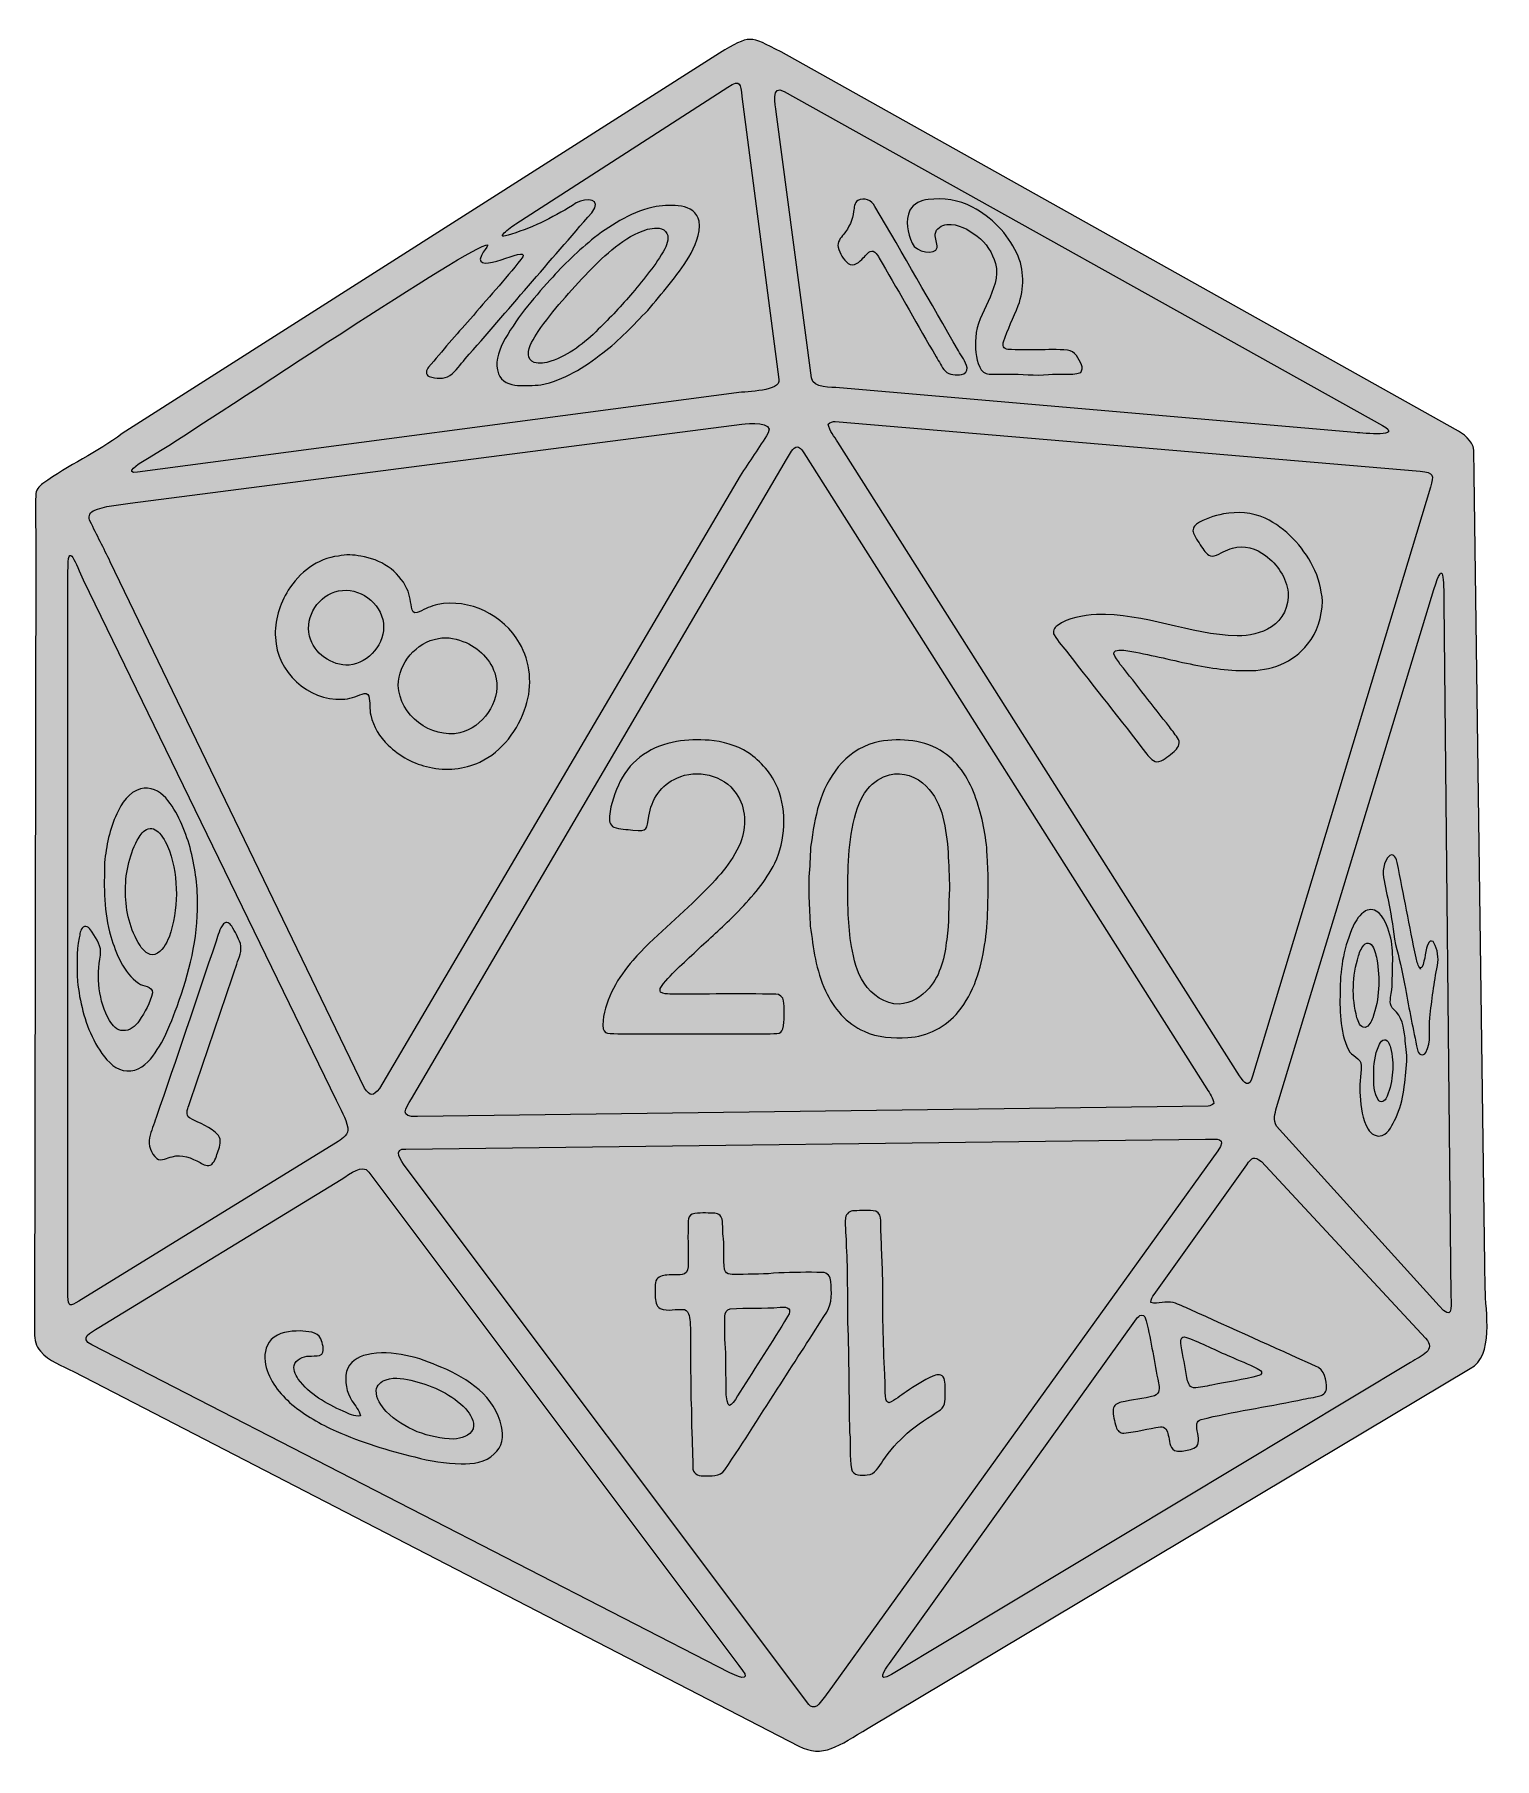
# Model space of a CAD drawing. Header units: centimetres. Extents: x 9.62 to 11.83, y -6.49 to -3.88.
import ezdxf

# ---------------------------------------------------------------- set-up
doc = ezdxf.new("R2010")
doc.units = ezdxf.units.CM
doc.header["$MEASUREMENT"] = 0
doc.layers.add('Layer 1', color=7, linetype='Continuous')

msp = doc.modelspace()

# ---------------------------------------------------------------- hatches: boundary and pattern name
at = {"layer": 'Layer 1', "true_color": 0x000000}
h = msp.add_hatch(color=18, dxfattribs=at)
edge = h.paths.add_edge_path()
edge.add_spline(control_points=[(10.65439, -3.91029), (10.70095, -3.88191), (10.69942, -3.88363), (10.74749, -3.90836), (10.74749, -3.90836), (11.76691, -4.47892), (11.76691, -4.47892), (11.77926, -4.48574), (11.79283, -4.49522), (11.79476, -4.51037), (11.79476, -4.51037), (11.81209, -5.77767), (11.81209, -5.77767), (11.81209, -5.81195), (11.82601, -5.88092), (11.78921, -5.89856), (11.78921, -5.89856), (10.87917, -6.44249), (10.87917, -6.44249), (10.83407, -6.46963), (10.8106, -6.48848), (10.77433, -6.46976), (10.77433, -6.46976), (9.67773, -5.90347), (9.67773, -5.90347), (9.66039, -5.89452), (9.64104, -5.88779), (9.62782, -5.8727), (9.62102, -5.86533), (9.61943, -5.85496), (9.61889, -5.84535), (9.61889, -5.84535), (9.62088, -4.64025), (9.62088, -4.64025), (9.62062, -4.61973), (9.62016, -4.5992), (9.6208, -4.57869), (9.62077, -4.57117), (9.62571, -4.56496), (9.63165, -4.56093), (9.66988, -4.53307), (9.71361, -4.51386), (9.75142, -4.48537), (9.75142, -4.48537), (10.65439, -3.91029), (10.65439, -3.91029)], knot_values=[0, 0, 0, 0, 0.0666667, 0.0666667, 0.0666667, 0.1333333, 0.1333333, 0.1333333, 0.2, 0.2, 0.2, 0.2666667, 0.2666667, 0.2666667, 0.3333333, 0.3333333, 0.3333333, 0.4, 0.4, 0.4, 0.4666667, 0.4666667, 0.4666667, 0.5333333, 0.5333333, 0.5333333, 0.6, 0.6, 0.6, 0.6666667, 0.6666667, 0.6666667, 0.7333333, 0.7333333, 0.7333333, 0.8, 0.8, 0.8, 0.8666667, 0.8666667, 0.8666667, 0.9333333, 0.9333333, 0.9333333, 1, 1, 1, 1], degree=3, periodic=1)
h = msp.add_hatch(color=18, dxfattribs=at)
edge = h.paths.add_edge_path()
edge.add_spline(control_points=[(10.66702, -3.96157), (10.66702, -3.96157), (10.34648, -4.16819), (10.34648, -4.16819), (10.33923, -4.17309), (10.30904, -4.19499), (10.33984, -4.1837), (10.3746, -4.17304), (10.40723, -4.15617), (10.43781, -4.13663), (10.45383, -4.12823), (10.47803, -4.12995), (10.4616, -4.15135), (10.39714, -4.22451), (10.3344, -4.29917), (10.26996, -4.37236), (10.26277, -4.38111), (10.25612, -4.3906), (10.24696, -4.39747), (10.23777, -4.40356), (10.22566, -4.40183), (10.21566, -4.39902), (10.20952, -4.39676), (10.21079, -4.38869), (10.21465, -4.3849), (10.23531, -4.36038), (10.25614, -4.33606), (10.27759, -4.31224), (10.30282, -4.28184), (10.32995, -4.25307), (10.35422, -4.22192), (10.37526, -4.19593), (10.29274, -4.24357), (10.29268, -4.22142), (10.29607, -4.2068), (10.31459, -4.19412), (10.29547, -4.20259), (10.23335, -4.23012), (9.85159, -4.48754), (9.78237, -4.52746), (9.77711, -4.53049), (9.75281, -4.5466), (9.77443, -4.54373), (9.77443, -4.54373), (10.68018, -4.42359), (10.68018, -4.42359), (10.69689, -4.42137), (10.74671, -4.4217), (10.74433, -4.40341), (10.74433, -4.40341), (10.68842, -3.97545), (10.68842, -3.97545), (10.68603, -3.95709), (10.68702, -3.94868), (10.66702, -3.96157)], knot_values=[0, 0, 0, 0, 0.0555556, 0.0555556, 0.0555556, 0.1111111, 0.1111111, 0.1111111, 0.1666667, 0.1666667, 0.1666667, 0.2222222, 0.2222222, 0.2222222, 0.2777778, 0.2777778, 0.2777778, 0.3333333, 0.3333333, 0.3333333, 0.3888889, 0.3888889, 0.3888889, 0.4444444, 0.4444444, 0.4444444, 0.5, 0.5, 0.5, 0.5555556, 0.5555556, 0.5555556, 0.6111111, 0.6111111, 0.6111111, 0.6666667, 0.6666667, 0.6666667, 0.7222222, 0.7222222, 0.7222222, 0.7777778, 0.7777778, 0.7777778, 0.8333333, 0.8333333, 0.8333333, 0.8888889, 0.8888889, 0.8888889, 0.9444444, 0.9444444, 0.9444444, 1, 1, 1, 1], degree=3, periodic=1)
h = msp.add_hatch(color=18, dxfattribs=at)
edge = h.paths.add_edge_path()
edge.add_spline(control_points=[(10.74021, -3.99874), (10.74021, -3.99874), (10.7933, -4.40104), (10.7933, -4.40104), (10.7969, -4.4175), (10.82242, -4.41477), (10.83607, -4.41615), (10.83607, -4.41615), (11.61496, -4.48366), (11.61496, -4.48366), (11.62978, -4.48494), (11.68854, -4.491), (11.65674, -4.47324), (11.65674, -4.47324), (10.75207, -3.96806), (10.75207, -3.96806), (10.73151, -3.95658), (10.73899, -3.98954), (10.74021, -3.99874)], knot_values=[0, 0, 0, 0, 0.1666667, 0.1666667, 0.1666667, 0.3333333, 0.3333333, 0.3333333, 0.5, 0.5, 0.5, 0.6666667, 0.6666667, 0.6666667, 0.8333333, 0.8333333, 0.8333333, 1, 1, 1, 1], degree=3, periodic=1)
h = msp.add_hatch(color=18, dxfattribs=at)
edge = h.paths.add_edge_path()
edge.add_spline(control_points=[(10.55876, -4.142), (10.57126, -4.13988), (10.58418, -4.13977), (10.59677, -4.14139), (10.60881, -4.14319), (10.62147, -4.15122), (10.62346, -4.16409), (10.62675, -4.1837), (10.6169, -4.20199), (10.60802, -4.2187), (10.59048, -4.2478), (10.56734, -4.27289), (10.54584, -4.29904), (10.52431, -4.32161), (10.50299, -4.3447), (10.47788, -4.36341), (10.45029, -4.38512), (10.41947, -4.40484), (10.38443, -4.41144), (10.37278, -4.41315), (10.36093, -4.41271), (10.3492, -4.41238), (10.33755, -4.41192), (10.32486, -4.4065), (10.32027, -4.39503), (10.31468, -4.3795), (10.31988, -4.36253), (10.3269, -4.34834), (10.3458, -4.31318), (10.37151, -4.28221), (10.39857, -4.25309), (10.41868, -4.22945), (10.44171, -4.20848), (10.4656, -4.18874), (10.49352, -4.16795), (10.52396, -4.14832), (10.55876, -4.142)], knot_values=[0, 0, 0, 0, 0.0833333, 0.0833333, 0.0833333, 0.1666667, 0.1666667, 0.1666667, 0.25, 0.25, 0.25, 0.3333333, 0.3333333, 0.3333333, 0.4166667, 0.4166667, 0.4166667, 0.5, 0.5, 0.5, 0.5833333, 0.5833333, 0.5833333, 0.6666667, 0.6666667, 0.6666667, 0.75, 0.75, 0.75, 0.8333333, 0.8333333, 0.8333333, 0.9166667, 0.9166667, 0.9166667, 1, 1, 1, 1], degree=3, periodic=1)
h = msp.add_hatch(color=18, dxfattribs=at)
edge = h.paths.add_edge_path()
edge.add_spline(control_points=[(10.86362, -4.13286), (10.87289, -4.12753), (10.88491, -4.13264), (10.88934, -4.14192), (10.93248, -4.21396), (10.97315, -4.28748), (11.01554, -4.35996), (11.02047, -4.36819), (11.02622, -4.37626), (11.02863, -4.38567), (11.02995, -4.39104), (11.0251, -4.39525), (11.02019, -4.39587), (11.0119, -4.39705), (11.00192, -4.39718), (10.99567, -4.39069), (10.99001, -4.38431), (10.98644, -4.37644), (10.98196, -4.36924), (10.95411, -4.32231), (10.92785, -4.27445), (10.90013, -4.22747), (10.89621, -4.22116), (10.89358, -4.21339), (10.88695, -4.20933), (10.87998, -4.20859), (10.87634, -4.21565), (10.8718, -4.21964), (10.86621, -4.22574), (10.85756, -4.23348), (10.8489, -4.22826), (10.84146, -4.22199), (10.83655, -4.21285), (10.83383, -4.20361), (10.83175, -4.19576), (10.8378, -4.18953), (10.84217, -4.18385), (10.85015, -4.17396), (10.85598, -4.16209), (10.85724, -4.14931), (10.8582, -4.1436), (10.858, -4.1363), (10.86362, -4.13286)], knot_values=[0, 0, 0, 0, 0.0714286, 0.0714286, 0.0714286, 0.1428571, 0.1428571, 0.1428571, 0.2142857, 0.2142857, 0.2142857, 0.2857143, 0.2857143, 0.2857143, 0.3571429, 0.3571429, 0.3571429, 0.4285714, 0.4285714, 0.4285714, 0.5, 0.5, 0.5, 0.5714286, 0.5714286, 0.5714286, 0.6428571, 0.6428571, 0.6428571, 0.7142857, 0.7142857, 0.7142857, 0.7857143, 0.7857143, 0.7857143, 0.8571429, 0.8571429, 0.8571429, 0.9285714, 0.9285714, 0.9285714, 1, 1, 1, 1], degree=3, periodic=1)
h = msp.add_hatch(color=18, dxfattribs=at)
edge = h.paths.add_edge_path()
edge.add_spline(control_points=[(10.9424, -4.1476), (10.94746, -4.13731), (10.95913, -4.13275), (10.9699, -4.13135), (10.99268, -4.12884), (11.01646, -4.13196), (11.03684, -4.1429), (11.06561, -4.15819), (11.08972, -4.18284), (11.10377, -4.2123), (11.11573, -4.23706), (11.11522, -4.26629), (11.10616, -4.29187), (11.09912, -4.3102), (11.08963, -4.32759), (11.0837, -4.34636), (11.0816, -4.35148), (11.08423, -4.35795), (11.09035, -4.35801), (11.12031, -4.36029), (11.15046, -4.35702), (11.18047, -4.35911), (11.19209, -4.36007), (11.19751, -4.37214), (11.20154, -4.3815), (11.20367, -4.38523), (11.20236, -4.38937), (11.2008, -4.39304), (11.18494, -4.39786), (11.16808, -4.39383), (11.15182, -4.39587), (11.13138, -4.3985), (11.11097, -4.39468), (11.09048, -4.39534), (11.08101, -4.39514), (11.07153, -4.3956), (11.06208, -4.39528), (11.05561, -4.39534), (11.05021, -4.39058), (11.04778, -4.38488), (11.04089, -4.37097), (11.04133, -4.35505), (11.04179, -4.33994), (11.04271, -4.32038), (11.05258, -4.30305), (11.06074, -4.28579), (11.06805, -4.26763), (11.07682, -4.24815), (11.07188, -4.22818), (11.06688, -4.21208), (11.05748, -4.19699), (11.04383, -4.18685), (11.0308, -4.1769), (11.01519, -4.16755), (10.99813, -4.1694), (10.9901, -4.16981), (10.98179, -4.17534), (10.98047, -4.18365), (10.98021, -4.19058), (10.98358, -4.1971), (10.98332, -4.20401), (10.981, -4.21599), (10.95119, -4.21177), (10.94558, -4.1974), (10.93915, -4.18194), (10.93457, -4.16341), (10.9424, -4.1476)], knot_values=[0, 0, 0, 0, 0.0454545, 0.0454545, 0.0454545, 0.0909091, 0.0909091, 0.0909091, 0.1363636, 0.1363636, 0.1363636, 0.1818182, 0.1818182, 0.1818182, 0.2272727, 0.2272727, 0.2272727, 0.2727273, 0.2727273, 0.2727273, 0.3181818, 0.3181818, 0.3181818, 0.3636364, 0.3636364, 0.3636364, 0.4090909, 0.4090909, 0.4090909, 0.4545455, 0.4545455, 0.4545455, 0.5, 0.5, 0.5, 0.5454545, 0.5454545, 0.5454545, 0.5909091, 0.5909091, 0.5909091, 0.6363636, 0.6363636, 0.6363636, 0.6818182, 0.6818182, 0.6818182, 0.7272727, 0.7272727, 0.7272727, 0.7727273, 0.7727273, 0.7727273, 0.8181818, 0.8181818, 0.8181818, 0.8636364, 0.8636364, 0.8636364, 0.9090909, 0.9090909, 0.9090909, 0.9545455, 0.9545455, 0.9545455, 1, 1, 1, 1], degree=3, periodic=1)
h = msp.add_hatch(color=18, dxfattribs=at)
edge = h.paths.add_edge_path()
edge.add_spline(control_points=[(10.54545, -4.1765), (10.50959, -4.1876), (10.48228, -4.21491), (10.45636, -4.2407), (10.42936, -4.26938), (10.4025, -4.29847), (10.38032, -4.33112), (10.37379, -4.34185), (10.36536, -4.35275), (10.36563, -4.36593), (10.36545, -4.37132), (10.36916, -4.37621), (10.37425, -4.37779), (10.38247, -4.38045), (10.3914, -4.37863), (10.3994, -4.37604), (10.42701, -4.36648), (10.45086, -4.34843), (10.47106, -4.32766), (10.48932, -4.31018), (10.50652, -4.2916), (10.52306, -4.27246), (10.54028, -4.25118), (10.55839, -4.2303), (10.57166, -4.20622), (10.57552, -4.19813), (10.57975, -4.18729), (10.57295, -4.17955), (10.56569, -4.17249), (10.55435, -4.17424), (10.54545, -4.1765)], knot_values=[0, 0, 0, 0, 0.1, 0.1, 0.1, 0.2, 0.2, 0.2, 0.3, 0.3, 0.3, 0.4, 0.4, 0.4, 0.5, 0.5, 0.5, 0.6, 0.6, 0.6, 0.7, 0.7, 0.7, 0.8, 0.8, 0.8, 0.9, 0.9, 0.9, 1, 1, 1, 1], degree=3, periodic=1)
h = msp.add_hatch(color=18, dxfattribs=at)
edge = h.paths.add_edge_path()
edge.add_spline(control_points=[(10.68829, -4.47109), (10.68829, -4.47109), (9.76344, -4.59067), (9.76344, -4.59067), (9.74471, -4.59339), (9.72515, -4.5942), (9.70771, -4.60227), (9.70153, -4.60486), (9.6999, -4.61258), (9.70319, -4.61813), (9.71302, -4.63859), (9.72348, -4.65874), (9.7335, -4.6791), (9.7335, -4.6791), (10.11769, -5.47492), (10.11769, -5.47492), (10.12704, -5.48797), (10.13094, -5.4874), (10.14028, -5.47527), (10.14028, -5.47527), (10.6857, -4.54908), (10.6857, -4.54908), (10.6993, -4.52726), (10.71472, -4.50684), (10.72777, -4.48434), (10.73774, -4.46714), (10.69783, -4.46986), (10.68829, -4.47109)], knot_values=[0, 0, 0, 0, 0.1111111, 0.1111111, 0.1111111, 0.2222222, 0.2222222, 0.2222222, 0.3333333, 0.3333333, 0.3333333, 0.4444444, 0.4444444, 0.4444444, 0.5555556, 0.5555556, 0.5555556, 0.6666667, 0.6666667, 0.6666667, 0.7777778, 0.7777778, 0.7777778, 0.8888889, 0.8888889, 0.8888889, 1, 1, 1, 1], degree=3, periodic=1)
h = msp.add_hatch(color=18, dxfattribs=at)
edge = h.paths.add_edge_path()
edge.add_spline(control_points=[(10.81877, -4.471), (10.82056, -4.48151), (10.82824, -4.48945), (10.83344, -4.49838), (10.83344, -4.49838), (11.44069, -5.45656), (11.44069, -5.45656), (11.44783, -5.46781), (11.45488, -5.4752), (11.46036, -5.457), (11.46036, -5.457), (11.72908, -4.56621), (11.72908, -4.56621), (11.73454, -4.54812), (11.73482, -4.54418), (11.71363, -4.54237), (11.71363, -4.54237), (10.82951, -4.46712), (10.82951, -4.46712), (10.82541, -4.4666), (10.82186, -4.46859), (10.81877, -4.471)], knot_values=[0, 0, 0, 0, 0.1428571, 0.1428571, 0.1428571, 0.2857143, 0.2857143, 0.2857143, 0.4285714, 0.4285714, 0.4285714, 0.5714286, 0.5714286, 0.5714286, 0.7142857, 0.7142857, 0.7142857, 0.8571429, 0.8571429, 0.8571429, 1, 1, 1, 1], degree=3, periodic=1)
h = msp.add_hatch(color=18, dxfattribs=at)
edge = h.paths.add_edge_path()
edge.add_spline(control_points=[(10.75547, -4.52469), (10.75547, -4.52469), (10.18894, -5.49093), (10.18894, -5.49093), (10.1793, -5.50738), (10.16988, -5.51843), (10.19785, -5.51806), (10.19785, -5.51806), (11.39336, -5.50227), (11.39336, -5.50227), (11.39654, -5.50216), (11.39902, -5.49997), (11.40154, -5.49832), (11.40058, -5.48986), (11.3956, -5.48282), (11.39091, -5.47602), (11.39091, -5.47602), (10.78185, -4.51452), (10.78185, -4.51452), (10.77927, -4.51018), (10.77565, -4.50454), (10.76975, -4.50564), (10.76264, -4.5098), (10.75983, -4.51814), (10.75547, -4.52469)], knot_values=[0, 0, 0, 0, 0.125, 0.125, 0.125, 0.25, 0.25, 0.25, 0.375, 0.375, 0.375, 0.5, 0.5, 0.5, 0.625, 0.625, 0.625, 0.75, 0.75, 0.75, 0.875, 0.875, 0.875, 1, 1, 1, 1], degree=3, periodic=1)
h = msp.add_hatch(color=18, dxfattribs=at)
edge = h.paths.add_edge_path()
edge.add_spline(control_points=[(11.41622, -4.60674), (11.43729, -4.60304), (11.45971, -4.6042), (11.47929, -4.61343), (11.51101, -4.62826), (11.53559, -4.65539), (11.55158, -4.68611), (11.56007, -4.70243), (11.56419, -4.72068), (11.56603, -4.73886), (11.56483, -4.76196), (11.5588, -4.7858), (11.5434, -4.80372), (11.52226, -4.8313), (11.48657, -4.84492), (11.4524, -4.84339), (11.42122, -4.84501), (11.3906, -4.83826), (11.36016, -4.83251), (11.32877, -4.82554), (11.29752, -4.81775), (11.26574, -4.81273), (11.24059, -4.8108), (11.25275, -4.82276), (11.26032, -4.83427), (11.28555, -4.86543), (11.30958, -4.89752), (11.33472, -4.92873), (11.33919, -4.93517), (11.34452, -4.94107), (11.3482, -4.94805), (11.35154, -4.9548), (11.34689, -4.96162), (11.34176, -4.96581), (11.33472, -4.97184), (11.32759, -4.97853), (11.31855, -4.98132), (11.31039, -4.98281), (11.30485, -4.97531), (11.30037, -4.96976), (11.2614, -4.91899), (11.22122, -4.86916), (11.18216, -4.81847), (11.1749, -4.80891), (11.16617, -4.80032), (11.16036, -4.78974), (11.15742, -4.78476), (11.16023, -4.77869), (11.16472, -4.7758), (11.18181, -4.76312), (11.20365, -4.76064), (11.2242, -4.75877), (11.29684, -4.75647), (11.36481, -4.78957), (11.43707, -4.79115), (11.45501, -4.7911), (11.47357, -4.78768), (11.48866, -4.77748), (11.50592, -4.76671), (11.51537, -4.74573), (11.5141, -4.72572), (11.51131, -4.70331), (11.49793, -4.68285), (11.47969, -4.66984), (11.46594, -4.65909), (11.44725, -4.6533), (11.43012, -4.65848), (11.42023, -4.66096), (11.41183, -4.66725), (11.40214, -4.67017), (11.39428, -4.67203), (11.38865, -4.66511), (11.38496, -4.65929), (11.38023, -4.65153), (11.37439, -4.64433), (11.37093, -4.63589), (11.36873, -4.63093), (11.37125, -4.62534), (11.37553, -4.62245), (11.38748, -4.61383), (11.402, -4.60984), (11.41622, -4.60674)], knot_values=[0, 0, 0, 0, 0.037037, 0.037037, 0.037037, 0.0740741, 0.0740741, 0.0740741, 0.1111111, 0.1111111, 0.1111111, 0.1481481, 0.1481481, 0.1481481, 0.1851852, 0.1851852, 0.1851852, 0.2222222, 0.2222222, 0.2222222, 0.2592593, 0.2592593, 0.2592593, 0.2962963, 0.2962963, 0.2962963, 0.3333333, 0.3333333, 0.3333333, 0.3703704, 0.3703704, 0.3703704, 0.4074074, 0.4074074, 0.4074074, 0.4444444, 0.4444444, 0.4444444, 0.4814815, 0.4814815, 0.4814815, 0.5185185, 0.5185185, 0.5185185, 0.5555556, 0.5555556, 0.5555556, 0.5925926, 0.5925926, 0.5925926, 0.6296296, 0.6296296, 0.6296296, 0.6666667, 0.6666667, 0.6666667, 0.7037037, 0.7037037, 0.7037037, 0.7407407, 0.7407407, 0.7407407, 0.7777778, 0.7777778, 0.7777778, 0.8148148, 0.8148148, 0.8148148, 0.8518519, 0.8518519, 0.8518519, 0.8888889, 0.8888889, 0.8888889, 0.9259259, 0.9259259, 0.9259259, 0.962963, 0.962963, 0.962963, 1, 1, 1, 1], degree=3, periodic=1)
h = msp.add_hatch(color=18, dxfattribs=at)
edge = h.paths.add_edge_path()
edge.add_spline(control_points=[(9.66948, -4.69504), (9.66948, -4.69504), (9.66948, -5.78953), (9.66948, -5.78953), (9.66948, -5.80559), (9.67273, -5.80506), (9.68569, -5.79708), (9.68569, -5.79708), (10.07812, -5.55541), (10.07812, -5.55541), (10.08503, -5.55074), (10.0942, -5.5446), (10.09247, -5.53495), (10.08946, -5.52001), (10.08133, -5.50676), (10.07496, -5.4931), (10.07496, -5.4931), (9.69258, -4.70627), (9.69258, -4.70627), (9.6818, -4.68505), (9.66908, -4.64136), (9.66948, -4.69504)], knot_values=[0, 0, 0, 0, 0.1428571, 0.1428571, 0.1428571, 0.2857143, 0.2857143, 0.2857143, 0.4285714, 0.4285714, 0.4285714, 0.5714286, 0.5714286, 0.5714286, 0.7142857, 0.7142857, 0.7142857, 0.8571429, 0.8571429, 0.8571429, 1, 1, 1, 1], degree=3, periodic=1)
h = msp.add_hatch(color=18, dxfattribs=at)
edge = h.paths.add_edge_path()
edge.add_spline(control_points=[(10.07843, -4.67043), (10.08964, -4.6678), (10.10115, -4.66839), (10.11231, -4.67085), (10.14151, -4.67467), (10.16936, -4.69294), (10.18201, -4.71989), (10.18697, -4.72987), (10.1873, -4.74116), (10.18969, -4.7518), (10.19046, -4.75709), (10.19701, -4.75698), (10.20066, -4.75481), (10.20958, -4.75042), (10.21855, -4.74581), (10.22838, -4.74377), (10.27654, -4.73417), (10.32789, -4.75996), (10.35207, -4.80202), (10.36883, -4.83054), (10.37186, -4.8664), (10.36162, -4.89767), (10.35023, -4.93307), (10.32615, -4.9659), (10.292, -4.98202), (10.2683, -4.99233), (10.24121, -4.99614), (10.21594, -4.98965), (10.19234, -4.98529), (10.17087, -4.97281), (10.15364, -4.95636), (10.1408, -4.94414), (10.13116, -4.92838), (10.12712, -4.91109), (10.12493, -4.90162), (10.12666, -4.89171), (10.1244, -4.88227), (10.12324, -4.8778), (10.11804, -4.87758), (10.11447, -4.87914), (10.1046, -4.88267), (10.0947, -4.88725), (10.08396, -4.88686), (10.03263, -4.88982), (9.98491, -4.84492), (9.98318, -4.79382), (9.9814, -4.76853), (9.98923, -4.74325), (10.00263, -4.72198), (10.0195, -4.69555), (10.04645, -4.6739), (10.07843, -4.67043)], knot_values=[0, 0, 0, 0, 0.0588235, 0.0588235, 0.0588235, 0.1176471, 0.1176471, 0.1176471, 0.1764706, 0.1764706, 0.1764706, 0.2352941, 0.2352941, 0.2352941, 0.2941176, 0.2941176, 0.2941176, 0.3529412, 0.3529412, 0.3529412, 0.4117647, 0.4117647, 0.4117647, 0.4705882, 0.4705882, 0.4705882, 0.5294118, 0.5294118, 0.5294118, 0.5882353, 0.5882353, 0.5882353, 0.6470588, 0.6470588, 0.6470588, 0.7058824, 0.7058824, 0.7058824, 0.7647059, 0.7647059, 0.7647059, 0.8235294, 0.8235294, 0.8235294, 0.8823529, 0.8823529, 0.8823529, 0.9411765, 0.9411765, 0.9411765, 1, 1, 1, 1], degree=3, periodic=1)
h = msp.add_hatch(color=18, dxfattribs=at)
edge = h.paths.add_edge_path()
edge.add_spline(control_points=[(11.73439, -4.7211), (11.73439, -4.7211), (11.49657, -5.5042), (11.49657, -5.5042), (11.49401, -5.51324), (11.49094, -5.52379), (11.49662, -5.53234), (11.49662, -5.53234), (11.74226, -5.80421), (11.74226, -5.80421), (11.76311, -5.82728), (11.76041, -5.80825), (11.76022, -5.78943), (11.76022, -5.78943), (11.74941, -4.74134), (11.74941, -4.74134), (11.74905, -4.70615), (11.74962, -4.67091), (11.73439, -4.7211)], knot_values=[0, 0, 0, 0, 0.1666667, 0.1666667, 0.1666667, 0.3333333, 0.3333333, 0.3333333, 0.5, 0.5, 0.5, 0.6666667, 0.6666667, 0.6666667, 0.8333333, 0.8333333, 0.8333333, 1, 1, 1, 1], degree=3, periodic=1)
h = msp.add_hatch(color=18, dxfattribs=at)
edge = h.paths.add_edge_path()
edge.add_spline(control_points=[(10.07852, -4.72316), (10.04869, -4.72921), (10.02733, -4.76169), (10.03472, -4.79139), (10.04099, -4.81797), (10.0681, -4.83633), (10.09481, -4.83554), (10.12479, -4.83198), (10.14942, -4.80227), (10.14635, -4.77204), (10.14284, -4.74062), (10.10927, -4.71676), (10.07852, -4.72316)], knot_values=[0, 0, 0, 0, 0.25, 0.25, 0.25, 0.5, 0.5, 0.5, 0.75, 0.75, 0.75, 1, 1, 1, 1], degree=3, periodic=1)
h = msp.add_hatch(color=18, dxfattribs=at)
edge = h.paths.add_edge_path()
edge.add_spline(control_points=[(10.22945, -4.79516), (10.19579, -4.80047), (10.1696, -4.8324), (10.16879, -4.86605), (10.17037, -4.9112), (10.21814, -4.94682), (10.26189, -4.93785), (10.29674, -4.92919), (10.32308, -4.89197), (10.317, -4.85611), (10.3124, -4.8317), (10.29387, -4.81141), (10.27156, -4.80141), (10.25827, -4.79641), (10.24371, -4.79146), (10.22945, -4.79516)], knot_values=[0, 0, 0, 0, 0.2, 0.2, 0.2, 0.4, 0.4, 0.4, 0.6, 0.6, 0.6, 0.8, 0.8, 0.8, 1, 1, 1, 1], degree=3, periodic=1)
h = msp.add_hatch(color=18, dxfattribs=at)
edge = h.paths.add_edge_path()
edge.add_spline(control_points=[(10.58958, -4.95107), (10.6057, -4.94739), (10.62237, -4.94853), (10.63877, -4.94893), (10.65928, -4.95097), (10.68, -4.95614), (10.69746, -4.96755), (10.71713, -4.98082), (10.73345, -4.99952), (10.74257, -5.02154), (10.75692, -5.05775), (10.75415, -5.09964), (10.73808, -5.13482), (10.72439, -5.16202), (10.70424, -5.18529), (10.68331, -5.20715), (10.66542, -5.22575), (10.6462, -5.24299), (10.62693, -5.26014), (10.608, -5.27909), (10.58701, -5.29606), (10.56977, -5.3167), (10.56714, -5.32032), (10.56284, -5.32493), (10.56545, -5.32969), (10.56944, -5.33269), (10.57473, -5.33243), (10.57947, -5.33263), (10.63285, -5.33306), (10.68623, -5.33184), (10.73959, -5.33291), (10.74534, -5.33278), (10.75067, -5.33703), (10.75122, -5.34289), (10.75257, -5.35351), (10.75214, -5.3643), (10.75181, -5.375), (10.74987, -5.39309), (10.74782, -5.39201), (10.73084, -5.39281), (10.65412, -5.39287), (10.57738, -5.39279), (10.50066, -5.39283), (10.48262, -5.3917), (10.47645, -5.39462), (10.47838, -5.37291), (10.48222, -5.33835), (10.50132, -5.3078), (10.52334, -5.28181), (10.55486, -5.24589), (10.59302, -5.21674), (10.62627, -5.18257), (10.64967, -5.15936), (10.67345, -5.13493), (10.68592, -5.10385), (10.69551, -5.07995), (10.69509, -5.05062), (10.67961, -5.02926), (10.66068, -5.00106), (10.62026, -4.99213), (10.58999, -5.00612), (10.56653, -5.0156), (10.55115, -5.03929), (10.54769, -5.0638), (10.54319, -5.08363), (10.54771, -5.0871), (10.52347, -5.08486), (10.51395, -5.0833), (10.50393, -5.08381), (10.49483, -5.08034), (10.48818, -5.07777), (10.48764, -5.06964), (10.48829, -5.06359), (10.48998, -5.0451), (10.49641, -5.02729), (10.50448, -5.01071), (10.5204, -4.97807), (10.55407, -4.95623), (10.58958, -4.95107)], knot_values=[0, 0, 0, 0, 0.0384615, 0.0384615, 0.0384615, 0.0769231, 0.0769231, 0.0769231, 0.1153846, 0.1153846, 0.1153846, 0.1538462, 0.1538462, 0.1538462, 0.1923077, 0.1923077, 0.1923077, 0.2307692, 0.2307692, 0.2307692, 0.2692308, 0.2692308, 0.2692308, 0.3076923, 0.3076923, 0.3076923, 0.3461538, 0.3461538, 0.3461538, 0.3846154, 0.3846154, 0.3846154, 0.4230769, 0.4230769, 0.4230769, 0.4615385, 0.4615385, 0.4615385, 0.5, 0.5, 0.5, 0.5384615, 0.5384615, 0.5384615, 0.5769231, 0.5769231, 0.5769231, 0.6153846, 0.6153846, 0.6153846, 0.6538462, 0.6538462, 0.6538462, 0.6923077, 0.6923077, 0.6923077, 0.7307692, 0.7307692, 0.7307692, 0.7692308, 0.7692308, 0.7692308, 0.8076923, 0.8076923, 0.8076923, 0.8461538, 0.8461538, 0.8461538, 0.8846154, 0.8846154, 0.8846154, 0.9230769, 0.9230769, 0.9230769, 0.9615385, 0.9615385, 0.9615385, 1, 1, 1, 1], degree=3, periodic=1)
h = msp.add_hatch(color=18, dxfattribs=at)
edge = h.paths.add_edge_path()
edge.add_spline(control_points=[(10.89641, -4.95107), (10.92906, -4.94531), (10.96527, -4.94816), (10.99319, -4.96763), (11.01751, -4.9836), (11.03273, -5.00999), (11.04206, -5.03696), (11.05155, -5.06457), (11.05789, -5.09352), (11.05903, -5.12274), (11.0612, -5.14974), (11.06037, -5.17689), (11.06019, -5.20395), (11.05877, -5.2222), (11.05883, -5.24065), (11.0551, -5.25865), (11.04966, -5.29449), (11.0392, -5.33098), (11.0155, -5.35925), (10.99718, -5.38235), (10.9685, -5.39682), (10.93911, -5.39838), (10.91682, -5.39954), (10.89358, -5.39868), (10.87305, -5.38901), (10.84651, -5.3773), (10.8264, -5.35405), (10.81488, -5.32782), (10.80013, -5.29729), (10.79622, -5.26317), (10.79172, -5.22998), (10.79019, -5.20154), (10.78828, -5.17301), (10.7903, -5.14454), (10.79177, -5.1296), (10.79067, -5.11445), (10.79403, -5.09971), (10.79907, -5.05824), (10.80991, -5.01459), (10.83934, -4.98329), (10.85416, -4.9666), (10.87456, -4.9554), (10.89641, -4.95107)], knot_values=[0, 0, 0, 0, 0.0714286, 0.0714286, 0.0714286, 0.1428571, 0.1428571, 0.1428571, 0.2142857, 0.2142857, 0.2142857, 0.2857143, 0.2857143, 0.2857143, 0.3571429, 0.3571429, 0.3571429, 0.4285714, 0.4285714, 0.4285714, 0.5, 0.5, 0.5, 0.5714286, 0.5714286, 0.5714286, 0.6428571, 0.6428571, 0.6428571, 0.7142857, 0.7142857, 0.7142857, 0.7857143, 0.7857143, 0.7857143, 0.8571429, 0.8571429, 0.8571429, 0.9285714, 0.9285714, 0.9285714, 1, 1, 1, 1], degree=3, periodic=1)
h = msp.add_hatch(color=18, dxfattribs=at)
edge = h.paths.add_edge_path()
edge.add_spline(control_points=[(10.91165, -5.00128), (10.89864, -5.00444), (10.88697, -5.01227), (10.87851, -5.02257), (10.86421, -5.03957), (10.85934, -5.06177), (10.85489, -5.08295), (10.84732, -5.12572), (10.84796, -5.16939), (10.84903, -5.21266), (10.8509, -5.22863), (10.85028, -5.2449), (10.85392, -5.26065), (10.85765, -5.27988), (10.86144, -5.29977), (10.87289, -5.31615), (10.88467, -5.33388), (10.90417, -5.34785), (10.92606, -5.34796), (10.94376, -5.34701), (10.95999, -5.33688), (10.97145, -5.32379), (10.989, -5.30337), (10.99488, -5.27604), (10.99793, -5.25001), (11.00196, -5.22457), (10.99988, -5.19869), (11.00223, -5.17309), (11.00058, -5.13706), (11.00113, -5.10054), (10.99212, -5.06532), (10.98806, -5.04777), (10.97937, -5.03128), (10.96685, -5.01827), (10.95273, -5.00408), (10.93148, -4.99608), (10.91165, -5.00128)], knot_values=[0, 0, 0, 0, 0.0833333, 0.0833333, 0.0833333, 0.1666667, 0.1666667, 0.1666667, 0.25, 0.25, 0.25, 0.3333333, 0.3333333, 0.3333333, 0.4166667, 0.4166667, 0.4166667, 0.5, 0.5, 0.5, 0.5833333, 0.5833333, 0.5833333, 0.6666667, 0.6666667, 0.6666667, 0.75, 0.75, 0.75, 0.8333333, 0.8333333, 0.8333333, 0.9166667, 0.9166667, 0.9166667, 1, 1, 1, 1], degree=3, periodic=1)
h = msp.add_hatch(color=18, dxfattribs=at)
edge = h.paths.add_edge_path()
edge.add_spline(control_points=[(9.77932, -5.02233), (9.79338, -5.01823), (9.80803, -5.02582), (9.81731, -5.03615), (9.83547, -5.05775), (9.84639, -5.08442), (9.85402, -5.11133), (9.86146, -5.13866), (9.86516, -5.16696), (9.86542, -5.19516), (9.86593, -5.24853), (9.85288, -5.30142), (9.83433, -5.35142), (9.82705, -5.37002), (9.82068, -5.3891), (9.81066, -5.40647), (9.80285, -5.42005), (9.79424, -5.43397), (9.78099, -5.44292), (9.76798, -5.45183), (9.74921, -5.45062), (9.73719, -5.44051), (9.72486, -5.42996), (9.71556, -5.41636), (9.70852, -5.40184), (9.69433, -5.37443), (9.68729, -5.34388), (9.68385, -5.31337), (9.68308, -5.29152), (9.68207, -5.26935), (9.68653, -5.24779), (9.68778, -5.24231), (9.6876, -5.23536), (9.69225, -5.23146), (9.69839, -5.22779), (9.70324, -5.23468), (9.7062, -5.23915), (9.71249, -5.24959), (9.72089, -5.26084), (9.71844, -5.27381), (9.71267, -5.3071), (9.71524, -5.34311), (9.7325, -5.37283), (9.73679, -5.38017), (9.7434, -5.38783), (9.75263, -5.388), (9.76324, -5.38923), (9.77162, -5.38103), (9.77711, -5.37294), (9.78583, -5.36009), (9.79384, -5.34614), (9.79726, -5.33087), (9.79735, -5.31975), (9.78287, -5.32157), (9.77623, -5.31637), (9.75318, -5.29975), (9.74223, -5.27194), (9.73427, -5.24564), (9.72335, -5.20946), (9.72392, -5.17131), (9.72493, -5.13392), (9.72715, -5.10857), (9.73258, -5.08332), (9.74329, -5.06014), (9.75041, -5.04402), (9.76158, -5.02762), (9.77932, -5.02233)], knot_values=[0, 0, 0, 0, 0.0454545, 0.0454545, 0.0454545, 0.0909091, 0.0909091, 0.0909091, 0.1363636, 0.1363636, 0.1363636, 0.1818182, 0.1818182, 0.1818182, 0.2272727, 0.2272727, 0.2272727, 0.2727273, 0.2727273, 0.2727273, 0.3181818, 0.3181818, 0.3181818, 0.3636364, 0.3636364, 0.3636364, 0.4090909, 0.4090909, 0.4090909, 0.4545455, 0.4545455, 0.4545455, 0.5, 0.5, 0.5, 0.5454545, 0.5454545, 0.5454545, 0.5909091, 0.5909091, 0.5909091, 0.6363636, 0.6363636, 0.6363636, 0.6818182, 0.6818182, 0.6818182, 0.7272727, 0.7272727, 0.7272727, 0.7727273, 0.7727273, 0.7727273, 0.8181818, 0.8181818, 0.8181818, 0.8636364, 0.8636364, 0.8636364, 0.9090909, 0.9090909, 0.9090909, 0.9545455, 0.9545455, 0.9545455, 1, 1, 1, 1], degree=3, periodic=1)
h = msp.add_hatch(color=18, dxfattribs=at)
edge = h.paths.add_edge_path()
edge.add_spline(control_points=[(9.7882, -5.08383), (9.78175, -5.08736), (9.77759, -5.09381), (9.77421, -5.10015), (9.76147, -5.12458), (9.75581, -5.15241), (9.75647, -5.17987), (9.75671, -5.20759), (9.76346, -5.23575), (9.7784, -5.25931), (9.78331, -5.2667), (9.79114, -5.27532), (9.80101, -5.27286), (9.81239, -5.2688), (9.81801, -5.25687), (9.82224, -5.24643), (9.83672, -5.2047), (9.83709, -5.15827), (9.82305, -5.11638), (9.81948, -5.1067), (9.81467, -5.09732), (9.80792, -5.08949), (9.80323, -5.08405), (9.79511, -5.07986), (9.7882, -5.08383)], knot_values=[0, 0, 0, 0, 0.125, 0.125, 0.125, 0.25, 0.25, 0.25, 0.375, 0.375, 0.375, 0.5, 0.5, 0.5, 0.625, 0.625, 0.625, 0.75, 0.75, 0.75, 0.875, 0.875, 0.875, 1, 1, 1, 1], degree=3, periodic=1)
h = msp.add_hatch(color=18, dxfattribs=at)
edge = h.paths.add_edge_path()
edge.add_spline(control_points=[(11.66782, -5.12311), (11.67455, -5.1194), (11.67787, -5.12877), (11.679, -5.13386), (11.68863, -5.18189), (11.6978, -5.22998), (11.70732, -5.27806), (11.70864, -5.28411), (11.71063, -5.29008), (11.71416, -5.29527), (11.71416, -5.29527), (11.71361, -5.29324), (11.71361, -5.29324), (11.71361, -5.29324), (11.71596, -5.29249), (11.71596, -5.29249), (11.72236, -5.2806), (11.71998, -5.2658), (11.72715, -5.25424), (11.72866, -5.25159), (11.73346, -5.25222), (11.73447, -5.25512), (11.74006, -5.26549), (11.74186, -5.27786), (11.73971, -5.28944), (11.73456, -5.31559), (11.73129, -5.34204), (11.7282, -5.36846), (11.7266, -5.38592), (11.73099, -5.40509), (11.72217, -5.42112), (11.7182, -5.42796), (11.70993, -5.42334), (11.70945, -5.4168), (11.70311, -5.3861), (11.69681, -5.35537), (11.69124, -5.32451), (11.68806, -5.30449), (11.68322, -5.28481), (11.67828, -5.26516), (11.67262, -5.24501), (11.67234, -5.22393), (11.66767, -5.20358), (11.66479, -5.18945), (11.66216, -5.17526), (11.65907, -5.16118), (11.65652, -5.14829), (11.6572, -5.13225), (11.66782, -5.12311)], knot_values=[0, 0, 0, 0, 0.0625, 0.0625, 0.0625, 0.125, 0.125, 0.125, 0.1875, 0.1875, 0.1875, 0.25, 0.25, 0.25, 0.3125, 0.3125, 0.3125, 0.375, 0.375, 0.375, 0.4375, 0.4375, 0.4375, 0.5, 0.5, 0.5, 0.5625, 0.5625, 0.5625, 0.625, 0.625, 0.625, 0.6875, 0.6875, 0.6875, 0.75, 0.75, 0.75, 0.8125, 0.8125, 0.8125, 0.875, 0.875, 0.875, 0.9375, 0.9375, 0.9375, 1, 1, 1, 1], degree=3, periodic=1)
h = msp.add_hatch(color=18, dxfattribs=at)
edge = h.paths.add_edge_path()
edge.add_spline(control_points=[(11.63097, -5.20709), (11.63771, -5.20301), (11.64652, -5.20525), (11.65185, -5.21064), (11.66199, -5.22053), (11.66541, -5.23492), (11.66933, -5.24806), (11.67157, -5.26093), (11.67271, -5.27411), (11.67181, -5.28721), (11.67111, -5.30207), (11.6724, -5.31708), (11.66975, -5.33181), (11.66887, -5.33973), (11.666, -5.34982), (11.67337, -5.35565), (11.68631, -5.36603), (11.68916, -5.3834), (11.69074, -5.39895), (11.69127, -5.41073), (11.69398, -5.42237), (11.69342, -5.43422), (11.69085, -5.46328), (11.68938, -5.4933), (11.67668, -5.52014), (11.67166, -5.52993), (11.66725, -5.5421), (11.65615, -5.54642), (11.64784, -5.54978), (11.63909, -5.54396), (11.63483, -5.53701), (11.62582, -5.52179), (11.6242, -5.50378), (11.62297, -5.48655), (11.62062, -5.47135), (11.62453, -5.45619), (11.62455, -5.44097), (11.6249, -5.42849), (11.60909, -5.42724), (11.60514, -5.41693), (11.59178, -5.38814), (11.59176, -5.35539), (11.59275, -5.32431), (11.5927, -5.29201), (11.59924, -5.25964), (11.61224, -5.23003), (11.61665, -5.22119), (11.62227, -5.21224), (11.63097, -5.20709)], knot_values=[0, 0, 0, 0, 0.0625, 0.0625, 0.0625, 0.125, 0.125, 0.125, 0.1875, 0.1875, 0.1875, 0.25, 0.25, 0.25, 0.3125, 0.3125, 0.3125, 0.375, 0.375, 0.375, 0.4375, 0.4375, 0.4375, 0.5, 0.5, 0.5, 0.5625, 0.5625, 0.5625, 0.625, 0.625, 0.625, 0.6875, 0.6875, 0.6875, 0.75, 0.75, 0.75, 0.8125, 0.8125, 0.8125, 0.875, 0.875, 0.875, 0.9375, 0.9375, 0.9375, 1, 1, 1, 1], degree=3, periodic=1)
h = msp.add_hatch(color=18, dxfattribs=at)
edge = h.paths.add_edge_path()
edge.add_spline(control_points=[(9.90475, -5.22663), (9.90859, -5.22224), (9.91469, -5.22582), (9.91697, -5.23003), (9.92201, -5.23843), (9.92703, -5.24705), (9.93008, -5.25641), (9.9333, -5.26703), (9.92795, -5.27747), (9.92475, -5.2874), (9.90063, -5.35866), (9.87608, -5.42978), (9.8522, -5.50115), (9.85003, -5.50701), (9.84672, -5.51565), (9.85332, -5.51993), (9.86799, -5.52837), (9.88595, -5.53286), (9.89688, -5.5467), (9.90225, -5.55362), (9.89907, -5.56254), (9.89661, -5.56995), (9.89402, -5.57695), (9.89238, -5.58489), (9.88677, -5.59018), (9.88113, -5.59429), (9.87435, -5.59035), (9.86911, -5.58761), (9.85639, -5.58081), (9.84161, -5.5739), (9.82698, -5.57868), (9.81952, -5.58035), (9.81092, -5.58612), (9.8036, -5.5812), (9.79504, -5.57357), (9.79048, -5.56129), (9.79292, -5.54995), (9.79515, -5.53942), (9.79941, -5.52949), (9.80285, -5.51933), (9.83345, -5.43055), (9.86339, -5.34157), (9.89343, -5.2526), (9.89668, -5.2438), (9.89856, -5.23395), (9.90475, -5.22663)], knot_values=[0, 0, 0, 0, 0.0666667, 0.0666667, 0.0666667, 0.1333333, 0.1333333, 0.1333333, 0.2, 0.2, 0.2, 0.2666667, 0.2666667, 0.2666667, 0.3333333, 0.3333333, 0.3333333, 0.4, 0.4, 0.4, 0.4666667, 0.4666667, 0.4666667, 0.5333333, 0.5333333, 0.5333333, 0.6, 0.6, 0.6, 0.6666667, 0.6666667, 0.6666667, 0.7333333, 0.7333333, 0.7333333, 0.8, 0.8, 0.8, 0.8666667, 0.8666667, 0.8666667, 0.9333333, 0.9333333, 0.9333333, 1, 1, 1, 1], degree=3, periodic=1)
h = msp.add_hatch(color=18, dxfattribs=at)
edge = h.paths.add_edge_path()
edge.add_spline(control_points=[(11.6306, -5.25678), (11.62501, -5.26126), (11.6227, -5.26852), (11.62034, -5.27503), (11.6111, -5.30512), (11.60977, -5.33795), (11.61812, -5.36842), (11.62027, -5.37421), (11.62251, -5.38346), (11.63029, -5.38331), (11.6369, -5.3816), (11.63948, -5.37423), (11.64194, -5.36864), (11.65209, -5.34037), (11.65334, -5.30929), (11.64806, -5.27988), (11.64615, -5.27234), (11.6449, -5.26396), (11.63953, -5.25797), (11.63742, -5.25529), (11.63325, -5.2547), (11.6306, -5.25678)], knot_values=[0, 0, 0, 0, 0.1428571, 0.1428571, 0.1428571, 0.2857143, 0.2857143, 0.2857143, 0.4285714, 0.4285714, 0.4285714, 0.5714286, 0.5714286, 0.5714286, 0.7142857, 0.7142857, 0.7142857, 0.8571429, 0.8571429, 0.8571429, 1, 1, 1, 1], degree=3, periodic=1)
h = msp.add_hatch(color=18, dxfattribs=at)
edge = h.paths.add_edge_path()
edge.add_spline(control_points=[(11.65731, -5.40219), (11.65416, -5.4041), (11.65247, -5.40759), (11.65098, -5.41081), (11.64525, -5.42441), (11.64297, -5.43926), (11.64345, -5.45395), (11.64352, -5.46747), (11.6426, -5.48275), (11.65128, -5.49407), (11.6565, -5.49823), (11.66214, -5.49205), (11.66372, -5.48716), (11.67271, -5.46395), (11.67482, -5.43781), (11.66883, -5.4136), (11.66734, -5.40853), (11.66431, -5.39939), (11.65731, -5.40219)], knot_values=[0, 0, 0, 0, 0.1666667, 0.1666667, 0.1666667, 0.3333333, 0.3333333, 0.3333333, 0.5, 0.5, 0.5, 0.6666667, 0.6666667, 0.6666667, 0.8333333, 0.8333333, 0.8333333, 1, 1, 1, 1], degree=3, periodic=1)
h = msp.add_hatch(color=18, dxfattribs=at)
edge = h.paths.add_edge_path()
edge.add_spline(control_points=[(10.18037, -5.56708), (10.15933, -5.56549), (10.17373, -5.58558), (10.17932, -5.59322), (10.17932, -5.59322), (10.78924, -6.40659), (10.78924, -6.40659), (10.7921, -6.41052), (10.79806, -6.41243), (10.80194, -6.40865), (10.80861, -6.40284), (10.81331, -6.39517), (10.81866, -6.38819), (10.81866, -6.38819), (11.40773, -5.56989), (11.40773, -5.56989), (11.42145, -5.54899), (11.40722, -5.55188), (11.38893, -5.5521), (11.38893, -5.5521), (10.18037, -5.56708), (10.18037, -5.56708)], knot_values=[0, 0, 0, 0, 0.1428571, 0.1428571, 0.1428571, 0.2857143, 0.2857143, 0.2857143, 0.4285714, 0.4285714, 0.4285714, 0.5714286, 0.5714286, 0.5714286, 0.7142857, 0.7142857, 0.7142857, 0.8571429, 0.8571429, 0.8571429, 1, 1, 1, 1], degree=3, periodic=1)
h = msp.add_hatch(color=18, dxfattribs=at)
edge = h.paths.add_edge_path()
edge.add_spline(control_points=[(11.45139, -5.59088), (11.45139, -5.59088), (11.31143, -5.78681), (11.31143, -5.78681), (11.30848, -5.79026), (11.30684, -5.79456), (11.30642, -5.79908), (11.31767, -5.80224), (11.3291, -5.79609), (11.34035, -5.79916), (11.34915, -5.80173), (11.35739, -5.80587), (11.36571, -5.80974), (11.42891, -5.83812), (11.49199, -5.86685), (11.55529, -5.89505), (11.56895, -5.90029), (11.5727, -5.91648), (11.57191, -5.9296), (11.57134, -5.93584), (11.56559, -5.93981), (11.55987, -5.94087), (11.54958, -5.94326), (11.53908, -5.94446), (11.52881, -5.94696), (11.48012, -5.95725), (11.43074, -5.96409), (11.38233, -5.9758), (11.37939, -5.97686), (11.37645, -5.97916), (11.37601, -5.98245), (11.37463, -5.99216), (11.38005, -6.00153), (11.37823, -6.01127), (11.37652, -6.01901), (11.36781, -6.02107), (11.36117, -6.02252), (11.35503, -6.02346), (11.34827, -6.02517), (11.34235, -6.02259), (11.33445, -6.01783), (11.33487, -6.00739), (11.33287, -5.99951), (11.33189, -5.9935), (11.32822, -5.98583), (11.32088, -5.98706), (11.30245, -5.98951), (11.28442, -5.99471), (11.26589, -5.99633), (11.2601, -5.99706), (11.25543, -5.99232), (11.25405, -5.9871), (11.25162, -5.9785), (11.24879, -5.96955), (11.24973, -5.96054), (11.25017, -5.95438), (11.256, -5.95096), (11.26146, -5.94986), (11.27813, -5.94604), (11.29539, -5.94471), (11.31184, -5.9399), (11.32015, -5.93738), (11.31989, -5.92744), (11.31798, -5.92064), (11.31158, -5.88948), (11.3073, -5.85785), (11.29947, -5.82699), (11.29829, -5.82329), (11.29763, -5.81735), (11.29234, -5.81796), (11.28903, -5.81829), (11.28695, -5.82114), (11.28504, -5.82351), (11.28504, -5.82351), (10.91123, -6.34499), (10.91123, -6.34499), (10.90428, -6.35468), (10.89109, -6.37534), (10.91428, -6.36139), (10.91428, -6.36139), (11.69918, -5.88952), (11.69918, -5.88952), (11.71607, -5.87937), (11.73847, -5.87105), (11.7218, -5.85309), (11.7218, -5.85309), (11.47363, -5.58598), (11.47363, -5.58598), (11.4621, -5.57693), (11.45974, -5.57969), (11.45139, -5.59088)], knot_values=[0, 0, 0, 0, 0.0333333, 0.0333333, 0.0333333, 0.0666667, 0.0666667, 0.0666667, 0.1, 0.1, 0.1, 0.1333333, 0.1333333, 0.1333333, 0.1666667, 0.1666667, 0.1666667, 0.2, 0.2, 0.2, 0.2333333, 0.2333333, 0.2333333, 0.2666667, 0.2666667, 0.2666667, 0.3, 0.3, 0.3, 0.3333333, 0.3333333, 0.3333333, 0.3666667, 0.3666667, 0.3666667, 0.4, 0.4, 0.4, 0.4333333, 0.4333333, 0.4333333, 0.4666667, 0.4666667, 0.4666667, 0.5, 0.5, 0.5, 0.5333333, 0.5333333, 0.5333333, 0.5666667, 0.5666667, 0.5666667, 0.6, 0.6, 0.6, 0.6333333, 0.6333333, 0.6333333, 0.6666667, 0.6666667, 0.6666667, 0.7, 0.7, 0.7, 0.7333333, 0.7333333, 0.7333333, 0.7666667, 0.7666667, 0.7666667, 0.8, 0.8, 0.8, 0.8333333, 0.8333333, 0.8333333, 0.8666667, 0.8666667, 0.8666667, 0.9, 0.9, 0.9, 0.9333333, 0.9333333, 0.9333333, 0.9666667, 0.9666667, 0.9666667, 1, 1, 1, 1], degree=3, periodic=1)
h = msp.add_hatch(color=18, dxfattribs=at)
edge = h.paths.add_edge_path()
edge.add_spline(control_points=[(10.08268, -5.61307), (10.08268, -5.61307), (9.71631, -5.83671), (9.71631, -5.83671), (9.70358, -5.84448), (9.68559, -5.85284), (9.70539, -5.86301), (9.70539, -5.86301), (10.67022, -6.35874), (10.67022, -6.35874), (10.68995, -6.36887), (10.70321, -6.37061), (10.68353, -6.34768), (10.68353, -6.34768), (10.12427, -5.6018), (10.12427, -5.6018), (10.11394, -5.58869), (10.09715, -5.60424), (10.08268, -5.61307)], knot_values=[0, 0, 0, 0, 0.1666667, 0.1666667, 0.1666667, 0.3333333, 0.3333333, 0.3333333, 0.5, 0.5, 0.5, 0.6666667, 0.6666667, 0.6666667, 0.8333333, 0.8333333, 0.8333333, 1, 1, 1, 1], degree=3, periodic=1)
h = msp.add_hatch(color=18, dxfattribs=at)
edge = h.paths.add_edge_path()
edge.add_spline(control_points=[(10.61322, -5.66549), (10.62355, -5.66251), (10.6346, -5.6641), (10.64526, -5.66386), (10.65105, -5.66347), (10.65724, -5.66687), (10.65822, -5.67299), (10.66013, -5.68275), (10.65895, -5.69282), (10.66029, -5.70269), (10.66204, -5.71806), (10.65976, -5.73367), (10.66209, -5.749), (10.66415, -5.75819), (10.67542, -5.75668), (10.68259, -5.75692), (10.70301, -5.75561), (10.72356, -5.75668), (10.74389, -5.75411), (10.76589, -5.75361), (10.78791, -5.75304), (10.80991, -5.75359), (10.81739, -5.75324), (10.82249, -5.76037), (10.82265, -5.7673), (10.8239, -5.7828), (10.82541, -5.79991), (10.81644, -5.8136), (10.79352, -5.84992), (10.76983, -5.88573), (10.74696, -5.92209), (10.71849, -5.96526), (10.69169, -6.00954), (10.66239, -6.05215), (10.65524, -6.06287), (10.64088, -6.06062), (10.6298, -6.06125), (10.62177, -6.06224), (10.61346, -6.05654), (10.61401, -6.04796), (10.6139, -6.01881), (10.61179, -5.98973), (10.6119, -5.96058), (10.60993, -5.91749), (10.61155, -5.87428), (10.61026, -5.83116), (10.60914, -5.82379), (10.60997, -5.81278), (10.60131, -5.8098), (10.58927, -5.80791), (10.57657, -5.81311), (10.56492, -5.80822), (10.55797, -5.80476), (10.55747, -5.79609), (10.55725, -5.78934), (10.55729, -5.78164), (10.55622, -5.77372), (10.55839, -5.76624), (10.5608, -5.75951), (10.56868, -5.75802), (10.57495, -5.75754), (10.5837, -5.75642), (10.59284, -5.75848), (10.60133, -5.75569), (10.60701, -5.75337), (10.60695, -5.74629), (10.6071, -5.74118), (10.60717, -5.71935), (10.60633, -5.69755), (10.60717, -5.67575), (10.60732, -5.67163), (10.60919, -5.66716), (10.61322, -5.66549)], knot_values=[0, 0, 0, 0, 0.0416667, 0.0416667, 0.0416667, 0.0833333, 0.0833333, 0.0833333, 0.125, 0.125, 0.125, 0.1666667, 0.1666667, 0.1666667, 0.2083333, 0.2083333, 0.2083333, 0.25, 0.25, 0.25, 0.2916667, 0.2916667, 0.2916667, 0.3333333, 0.3333333, 0.3333333, 0.375, 0.375, 0.375, 0.4166667, 0.4166667, 0.4166667, 0.4583333, 0.4583333, 0.4583333, 0.5, 0.5, 0.5, 0.5416667, 0.5416667, 0.5416667, 0.5833333, 0.5833333, 0.5833333, 0.625, 0.625, 0.625, 0.6666667, 0.6666667, 0.6666667, 0.7083333, 0.7083333, 0.7083333, 0.75, 0.75, 0.75, 0.7916667, 0.7916667, 0.7916667, 0.8333333, 0.8333333, 0.8333333, 0.875, 0.875, 0.875, 0.9166667, 0.9166667, 0.9166667, 0.9583333, 0.9583333, 0.9583333, 1, 1, 1, 1], degree=3, periodic=1)
h = msp.add_hatch(color=18, dxfattribs=at)
edge = h.paths.add_edge_path()
edge.add_spline(control_points=[(10.84511, -5.67086), (10.84568, -5.66457), (10.85173, -5.6602), (10.85783, -5.66044), (10.86881, -5.66025), (10.88002, -5.65891), (10.89086, -5.6611), (10.89687, -5.6629), (10.89807, -5.66972), (10.89809, -5.67518), (10.89875, -5.70448), (10.90013, -5.73372), (10.90123, -5.763), (10.90103, -5.81131), (10.90182, -5.85965), (10.90419, -5.90788), (10.90562, -5.92021), (10.9041, -5.93269), (10.90577, -5.94499), (10.90592, -5.94767), (10.90855, -5.949), (10.91018, -5.95087), (10.92011, -5.94709), (10.92781, -5.93955), (10.93659, -5.93385), (10.94948, -5.92527), (10.96253, -5.9167), (10.97674, -5.91043), (10.98165, -5.9083), (10.98867, -5.90637), (10.9926, -5.91128), (10.99679, -5.91808), (10.9951, -5.92652), (10.99558, -5.93413), (10.99543, -5.94341), (10.99701, -5.95512), (10.9883, -5.96131), (10.97139, -5.9728), (10.95341, -5.98295), (10.93825, -5.99681), (10.92461, -6.00947), (10.91114, -6.02263), (10.9013, -6.03855), (10.89533, -6.04721), (10.88989, -6.05932), (10.87779, -6.0598), (10.86925, -6.06057), (10.85622, -6.06116), (10.85377, -6.05055), (10.85074, -6.03239), (10.8532, -6.01384), (10.85114, -5.99559), (10.84967, -5.94003), (10.85033, -5.88444), (10.848, -5.82893), (10.84754, -5.79092), (10.84813, -5.75287), (10.84607, -5.7149), (10.84679, -5.70019), (10.84296, -5.68551), (10.84511, -5.67086)], knot_values=[0, 0, 0, 0, 0.05, 0.05, 0.05, 0.1, 0.1, 0.1, 0.15, 0.15, 0.15, 0.2, 0.2, 0.2, 0.25, 0.25, 0.25, 0.3, 0.3, 0.3, 0.35, 0.35, 0.35, 0.4, 0.4, 0.4, 0.45, 0.45, 0.45, 0.5, 0.5, 0.5, 0.55, 0.55, 0.55, 0.6, 0.6, 0.6, 0.65, 0.65, 0.65, 0.7, 0.7, 0.7, 0.75, 0.75, 0.75, 0.8, 0.8, 0.8, 0.85, 0.85, 0.85, 0.9, 0.9, 0.9, 0.95, 0.95, 0.95, 1, 1, 1, 1], degree=3, periodic=1)
h = msp.add_hatch(color=18, dxfattribs=at)
edge = h.paths.add_edge_path()
edge.add_spline(control_points=[(10.67062, -5.80873), (10.66518, -5.80927), (10.6625, -5.81487), (10.6627, -5.81982), (10.66235, -5.83823), (10.66219, -5.85667), (10.66388, -5.87503), (10.6636, -5.89619), (10.6648, -5.91736), (10.66472, -5.93854), (10.6668, -5.96892), (10.67583, -5.94919), (10.68531, -5.93479), (10.70891, -5.89641), (10.734, -5.85897), (10.75724, -5.82037), (10.76511, -5.80859), (10.75796, -5.80489), (10.74617, -5.80614), (10.72106, -5.80861), (10.69573, -5.80658), (10.67062, -5.80873)], knot_values=[0, 0, 0, 0, 0.1428571, 0.1428571, 0.1428571, 0.2857143, 0.2857143, 0.2857143, 0.4285714, 0.4285714, 0.4285714, 0.5714286, 0.5714286, 0.5714286, 0.7142857, 0.7142857, 0.7142857, 0.8571429, 0.8571429, 0.8571429, 1, 1, 1, 1], degree=3, periodic=1)
h = msp.add_hatch(color=18, dxfattribs=at)
edge = h.paths.add_edge_path()
edge.add_spline(control_points=[(9.97667, -5.8552), (9.98778, -5.84351), (10.00518, -5.84261), (10.02027, -5.84184), (10.03099, -5.84375), (10.04669, -5.84173), (10.05174, -5.85402), (10.05415, -5.86114), (10.05797, -5.86998), (10.05336, -5.877), (10.04928, -5.88108), (10.04301, -5.87952), (10.03783, -5.87994), (10.02853, -5.87985), (10.01748, -5.88233), (10.01263, -5.89113), (10.00855, -5.89911), (10.01314, -5.90801), (10.01755, -5.91479), (10.03454, -5.93777), (10.06016, -5.95208), (10.08575, -5.96355), (10.09402, -5.96701), (10.10242, -5.97186), (10.11175, -5.97058), (10.10979, -5.96177), (10.10348, -5.95508), (10.09885, -5.94764), (10.09038, -5.9347), (10.08733, -5.91828), (10.09071, -5.90321), (10.09442, -5.88933), (10.10799, -5.88101), (10.12124, -5.87799), (10.14058, -5.8736), (10.16096, -5.87487), (10.18024, -5.87915), (10.19932, -5.88204), (10.21695, -5.89023), (10.23474, -5.89731), (10.27376, -5.91366), (10.31574, -5.94145), (10.32497, -5.98653), (10.32898, -6.00096), (10.32565, -6.01807), (10.31389, -6.02805), (10.30082, -6.04112), (10.28132, -6.0432), (10.26378, -6.04298), (10.2402, -6.04221), (10.21669, -6.03879), (10.19392, -6.03256), (10.15328, -6.02302), (10.11322, -6.0105), (10.07507, -5.99346), (10.05086, -5.98335), (10.02827, -5.96951), (10.00785, -5.95306), (9.98963, -5.93709), (9.97329, -5.9172), (9.96829, -5.8929), (9.96594, -5.88001), (9.96697, -5.865), (9.97667, -5.8552)], knot_values=[0, 0, 0, 0, 0.047619, 0.047619, 0.047619, 0.0952381, 0.0952381, 0.0952381, 0.1428571, 0.1428571, 0.1428571, 0.1904762, 0.1904762, 0.1904762, 0.2380952, 0.2380952, 0.2380952, 0.2857143, 0.2857143, 0.2857143, 0.3333333, 0.3333333, 0.3333333, 0.3809524, 0.3809524, 0.3809524, 0.4285714, 0.4285714, 0.4285714, 0.4761905, 0.4761905, 0.4761905, 0.5238095, 0.5238095, 0.5238095, 0.5714286, 0.5714286, 0.5714286, 0.6190476, 0.6190476, 0.6190476, 0.6666667, 0.6666667, 0.6666667, 0.7142857, 0.7142857, 0.7142857, 0.7619048, 0.7619048, 0.7619048, 0.8095238, 0.8095238, 0.8095238, 0.8571429, 0.8571429, 0.8571429, 0.9047619, 0.9047619, 0.9047619, 0.952381, 0.952381, 0.952381, 1, 1, 1, 1], degree=3, periodic=1)
h = msp.add_hatch(color=18, dxfattribs=at)
edge = h.paths.add_edge_path()
edge.add_spline(control_points=[(11.35213, -5.86437), (11.35507, -5.8804), (11.35849, -5.89637), (11.3611, -5.91247), (11.36224, -5.91847), (11.36382, -5.92652), (11.3709, -5.92804), (11.38029, -5.92821), (11.38948, -5.92556), (11.39869, -5.92393), (11.42225, -5.91874), (11.44637, -5.91602), (11.46962, -5.9095), (11.47335, -5.90935), (11.47567, -5.90398), (11.47212, -5.90192), (11.45953, -5.89354), (11.44479, -5.88913), (11.43124, -5.8826), (11.40878, -5.87356), (11.38733, -5.86224), (11.36485, -5.85329), (11.35135, -5.8481), (11.35157, -5.85263), (11.35213, -5.86437)], knot_values=[0, 0, 0, 0, 0.125, 0.125, 0.125, 0.25, 0.25, 0.25, 0.375, 0.375, 0.375, 0.5, 0.5, 0.5, 0.625, 0.625, 0.625, 0.75, 0.75, 0.75, 0.875, 0.875, 0.875, 1, 1, 1, 1], degree=3, periodic=1)
h = msp.add_hatch(color=18, dxfattribs=at)
edge = h.paths.add_edge_path()
edge.add_spline(control_points=[(10.15039, -5.91573), (10.14324, -5.91823), (10.13596, -5.92396), (10.13561, -5.93212), (10.13486, -5.94451), (10.14273, -5.95514), (10.15072, -5.96383), (10.17721, -5.99087), (10.21526, -6.00423), (10.25259, -6.00561), (10.26365, -6.00458), (10.2774, -6.00164), (10.2818, -5.98991), (10.28547, -5.97868), (10.27759, -5.96813), (10.27086, -5.9599), (10.25042, -5.93782), (10.2218, -5.92549), (10.19316, -5.91797), (10.17929, -5.91448), (10.16438, -5.91082), (10.15039, -5.91573)], knot_values=[0, 0, 0, 0, 0.1428571, 0.1428571, 0.1428571, 0.2857143, 0.2857143, 0.2857143, 0.4285714, 0.4285714, 0.4285714, 0.5714286, 0.5714286, 0.5714286, 0.7142857, 0.7142857, 0.7142857, 0.8571429, 0.8571429, 0.8571429, 1, 1, 1, 1], degree=3, periodic=1)

# ---------------------------------------------------------------- linework, layer by layer
at = {"layer": 'Layer 1'}
for points, knots in [([(10.65439, -3.91029), (10.70095, -3.88191), (10.69942, -3.88363), (10.74749, -3.90836), (10.74749, -3.90836), (11.76691, -4.47892), (11.76691, -4.47892), (11.77926, -4.48574), (11.79283, -4.49522), (11.79476, -4.51037), (11.79476, -4.51037), (11.81209, -5.77767), (11.81209, -5.77767), (11.81209, -5.81195), (11.82601, -5.88092), (11.78921, -5.89856), (11.78921, -5.89856), (10.87917, -6.44249), (10.87917, -6.44249), (10.83407, -6.46963), (10.8106, -6.48848), (10.77433, -6.46976), (10.77433, -6.46976), (9.67773, -5.90347), (9.67773, -5.90347), (9.66039, -5.89452), (9.64104, -5.88779), (9.62782, -5.8727), (9.62102, -5.86533), (9.61943, -5.85496), (9.61889, -5.84535), (9.61889, -5.84535), (9.62088, -4.64025), (9.62088, -4.64025), (9.62062, -4.61973), (9.62016, -4.5992), (9.6208, -4.57869), (9.62077, -4.57117), (9.62571, -4.56496), (9.63165, -4.56093), (9.66988, -4.53307), (9.71361, -4.51386), (9.75142, -4.48537), (9.75142, -4.48537), (10.65439, -3.91029), (10.65439, -3.91029)], [0, 0, 0, 0, 0.0666667, 0.0666667, 0.0666667, 0.1333333, 0.1333333, 0.1333333, 0.2, 0.2, 0.2, 0.2666667, 0.2666667, 0.2666667, 0.3333333, 0.3333333, 0.3333333, 0.4, 0.4, 0.4, 0.4666667, 0.4666667, 0.4666667, 0.5333333, 0.5333333, 0.5333333, 0.6, 0.6, 0.6, 0.6666667, 0.6666667, 0.6666667, 0.7333333, 0.7333333, 0.7333333, 0.8, 0.8, 0.8, 0.8666667, 0.8666667, 0.8666667, 0.9333333, 0.9333333, 0.9333333, 1, 1, 1, 1]), ([(10.66702, -3.96157), (10.66702, -3.96157), (10.34648, -4.16819), (10.34648, -4.16819), (10.33923, -4.17309), (10.30904, -4.19499), (10.33984, -4.1837), (10.3746, -4.17304), (10.40723, -4.15617), (10.43781, -4.13663), (10.45383, -4.12823), (10.47803, -4.12995), (10.4616, -4.15135), (10.39714, -4.22451), (10.3344, -4.29917), (10.26996, -4.37236), (10.26277, -4.38111), (10.25612, -4.3906), (10.24696, -4.39747), (10.23777, -4.40356), (10.22566, -4.40183), (10.21566, -4.39902), (10.20952, -4.39676), (10.21079, -4.38869), (10.21465, -4.3849), (10.23531, -4.36038), (10.25614, -4.33606), (10.27759, -4.31224), (10.30282, -4.28184), (10.32995, -4.25307), (10.35422, -4.22192), (10.37526, -4.19593), (10.29274, -4.24357), (10.29268, -4.22142), (10.29607, -4.2068), (10.31459, -4.19412), (10.29547, -4.20259), (10.23335, -4.23012), (9.85159, -4.48754), (9.78237, -4.52746), (9.77711, -4.53049), (9.75281, -4.5466), (9.77443, -4.54373), (9.77443, -4.54373), (10.68018, -4.42359), (10.68018, -4.42359), (10.69689, -4.42137), (10.74671, -4.4217), (10.74433, -4.40341), (10.74433, -4.40341), (10.68842, -3.97545), (10.68842, -3.97545), (10.68603, -3.95709), (10.68702, -3.94868), (10.66702, -3.96157)], [0, 0, 0, 0, 0.0555556, 0.0555556, 0.0555556, 0.1111111, 0.1111111, 0.1111111, 0.1666667, 0.1666667, 0.1666667, 0.2222222, 0.2222222, 0.2222222, 0.2777778, 0.2777778, 0.2777778, 0.3333333, 0.3333333, 0.3333333, 0.3888889, 0.3888889, 0.3888889, 0.4444444, 0.4444444, 0.4444444, 0.5, 0.5, 0.5, 0.5555556, 0.5555556, 0.5555556, 0.6111111, 0.6111111, 0.6111111, 0.6666667, 0.6666667, 0.6666667, 0.7222222, 0.7222222, 0.7222222, 0.7777778, 0.7777778, 0.7777778, 0.8333333, 0.8333333, 0.8333333, 0.8888889, 0.8888889, 0.8888889, 0.9444444, 0.9444444, 0.9444444, 1, 1, 1, 1]), ([(10.74021, -3.99874), (10.74021, -3.99874), (10.7933, -4.40104), (10.7933, -4.40104), (10.7969, -4.4175), (10.82242, -4.41477), (10.83607, -4.41615), (10.83607, -4.41615), (11.61496, -4.48366), (11.61496, -4.48366), (11.62978, -4.48494), (11.68854, -4.491), (11.65674, -4.47324), (11.65674, -4.47324), (10.75207, -3.96806), (10.75207, -3.96806), (10.73151, -3.95658), (10.73899, -3.98954), (10.74021, -3.99874)], [0, 0, 0, 0, 0.1666667, 0.1666667, 0.1666667, 0.3333333, 0.3333333, 0.3333333, 0.5, 0.5, 0.5, 0.6666667, 0.6666667, 0.6666667, 0.8333333, 0.8333333, 0.8333333, 1, 1, 1, 1]), ([(10.55876, -4.142), (10.57126, -4.13988), (10.58418, -4.13977), (10.59677, -4.14139), (10.60881, -4.14319), (10.62147, -4.15122), (10.62346, -4.16409), (10.62675, -4.1837), (10.6169, -4.20199), (10.60802, -4.2187), (10.59048, -4.2478), (10.56734, -4.27289), (10.54584, -4.29904), (10.52431, -4.32161), (10.50299, -4.3447), (10.47788, -4.36341), (10.45029, -4.38512), (10.41947, -4.40484), (10.38443, -4.41144), (10.37278, -4.41315), (10.36093, -4.41271), (10.3492, -4.41238), (10.33755, -4.41192), (10.32486, -4.4065), (10.32027, -4.39503), (10.31468, -4.3795), (10.31988, -4.36253), (10.3269, -4.34834), (10.3458, -4.31318), (10.37151, -4.28221), (10.39857, -4.25309), (10.41868, -4.22945), (10.44171, -4.20848), (10.4656, -4.18874), (10.49352, -4.16795), (10.52396, -4.14832), (10.55876, -4.142)], [0, 0, 0, 0, 0.0833333, 0.0833333, 0.0833333, 0.1666667, 0.1666667, 0.1666667, 0.25, 0.25, 0.25, 0.3333333, 0.3333333, 0.3333333, 0.4166667, 0.4166667, 0.4166667, 0.5, 0.5, 0.5, 0.5833333, 0.5833333, 0.5833333, 0.6666667, 0.6666667, 0.6666667, 0.75, 0.75, 0.75, 0.8333333, 0.8333333, 0.8333333, 0.9166667, 0.9166667, 0.9166667, 1, 1, 1, 1]), ([(10.86362, -4.13286), (10.87289, -4.12753), (10.88491, -4.13264), (10.88934, -4.14192), (10.93248, -4.21396), (10.97315, -4.28748), (11.01554, -4.35996), (11.02047, -4.36819), (11.02622, -4.37626), (11.02863, -4.38567), (11.02995, -4.39104), (11.0251, -4.39525), (11.02019, -4.39587), (11.0119, -4.39705), (11.00192, -4.39718), (10.99567, -4.39069), (10.99001, -4.38431), (10.98644, -4.37644), (10.98196, -4.36924), (10.95411, -4.32231), (10.92785, -4.27445), (10.90013, -4.22747), (10.89621, -4.22116), (10.89358, -4.21339), (10.88695, -4.20933), (10.87998, -4.20859), (10.87634, -4.21565), (10.8718, -4.21964), (10.86621, -4.22574), (10.85756, -4.23348), (10.8489, -4.22826), (10.84146, -4.22199), (10.83655, -4.21285), (10.83383, -4.20361), (10.83175, -4.19576), (10.8378, -4.18953), (10.84217, -4.18385), (10.85015, -4.17396), (10.85598, -4.16209), (10.85724, -4.14931), (10.8582, -4.1436), (10.858, -4.1363), (10.86362, -4.13286)], [0, 0, 0, 0, 0.0714286, 0.0714286, 0.0714286, 0.1428571, 0.1428571, 0.1428571, 0.2142857, 0.2142857, 0.2142857, 0.2857143, 0.2857143, 0.2857143, 0.3571429, 0.3571429, 0.3571429, 0.4285714, 0.4285714, 0.4285714, 0.5, 0.5, 0.5, 0.5714286, 0.5714286, 0.5714286, 0.6428571, 0.6428571, 0.6428571, 0.7142857, 0.7142857, 0.7142857, 0.7857143, 0.7857143, 0.7857143, 0.8571429, 0.8571429, 0.8571429, 0.9285714, 0.9285714, 0.9285714, 1, 1, 1, 1]), ([(10.9424, -4.1476), (10.94746, -4.13731), (10.95913, -4.13275), (10.9699, -4.13135), (10.99268, -4.12884), (11.01646, -4.13196), (11.03684, -4.1429), (11.06561, -4.15819), (11.08972, -4.18284), (11.10377, -4.2123), (11.11573, -4.23706), (11.11522, -4.26629), (11.10616, -4.29187), (11.09912, -4.3102), (11.08963, -4.32759), (11.0837, -4.34636), (11.0816, -4.35148), (11.08423, -4.35795), (11.09035, -4.35801), (11.12031, -4.36029), (11.15046, -4.35702), (11.18047, -4.35911), (11.19209, -4.36007), (11.19751, -4.37214), (11.20154, -4.3815), (11.20367, -4.38523), (11.20236, -4.38937), (11.2008, -4.39304), (11.18494, -4.39786), (11.16808, -4.39383), (11.15182, -4.39587), (11.13138, -4.3985), (11.11097, -4.39468), (11.09048, -4.39534), (11.08101, -4.39514), (11.07153, -4.3956), (11.06208, -4.39528), (11.05561, -4.39534), (11.05021, -4.39058), (11.04778, -4.38488), (11.04089, -4.37097), (11.04133, -4.35505), (11.04179, -4.33994), (11.04271, -4.32038), (11.05258, -4.30305), (11.06074, -4.28579), (11.06805, -4.26763), (11.07682, -4.24815), (11.07188, -4.22818), (11.06688, -4.21208), (11.05748, -4.19699), (11.04383, -4.18685), (11.0308, -4.1769), (11.01519, -4.16755), (10.99813, -4.1694), (10.9901, -4.16981), (10.98179, -4.17534), (10.98047, -4.18365), (10.98021, -4.19058), (10.98358, -4.1971), (10.98332, -4.20401), (10.981, -4.21599), (10.95119, -4.21177), (10.94558, -4.1974), (10.93915, -4.18194), (10.93457, -4.16341), (10.9424, -4.1476)], [0, 0, 0, 0, 0.0454545, 0.0454545, 0.0454545, 0.0909091, 0.0909091, 0.0909091, 0.1363636, 0.1363636, 0.1363636, 0.1818182, 0.1818182, 0.1818182, 0.2272727, 0.2272727, 0.2272727, 0.2727273, 0.2727273, 0.2727273, 0.3181818, 0.3181818, 0.3181818, 0.3636364, 0.3636364, 0.3636364, 0.4090909, 0.4090909, 0.4090909, 0.4545455, 0.4545455, 0.4545455, 0.5, 0.5, 0.5, 0.5454545, 0.5454545, 0.5454545, 0.5909091, 0.5909091, 0.5909091, 0.6363636, 0.6363636, 0.6363636, 0.6818182, 0.6818182, 0.6818182, 0.7272727, 0.7272727, 0.7272727, 0.7727273, 0.7727273, 0.7727273, 0.8181818, 0.8181818, 0.8181818, 0.8636364, 0.8636364, 0.8636364, 0.9090909, 0.9090909, 0.9090909, 0.9545455, 0.9545455, 0.9545455, 1, 1, 1, 1]), ([(10.54545, -4.1765), (10.50959, -4.1876), (10.48228, -4.21491), (10.45636, -4.2407), (10.42936, -4.26938), (10.4025, -4.29847), (10.38032, -4.33112), (10.37379, -4.34185), (10.36536, -4.35275), (10.36563, -4.36593), (10.36545, -4.37132), (10.36916, -4.37621), (10.37425, -4.37779), (10.38247, -4.38045), (10.3914, -4.37863), (10.3994, -4.37604), (10.42701, -4.36648), (10.45086, -4.34843), (10.47106, -4.32766), (10.48932, -4.31018), (10.50652, -4.2916), (10.52306, -4.27246), (10.54028, -4.25118), (10.55839, -4.2303), (10.57166, -4.20622), (10.57552, -4.19813), (10.57975, -4.18729), (10.57295, -4.17955), (10.56569, -4.17249), (10.55435, -4.17424), (10.54545, -4.1765)], [0, 0, 0, 0, 0.1, 0.1, 0.1, 0.2, 0.2, 0.2, 0.3, 0.3, 0.3, 0.4, 0.4, 0.4, 0.5, 0.5, 0.5, 0.6, 0.6, 0.6, 0.7, 0.7, 0.7, 0.8, 0.8, 0.8, 0.9, 0.9, 0.9, 1, 1, 1, 1]), ([(10.68829, -4.47109), (10.68829, -4.47109), (9.76344, -4.59067), (9.76344, -4.59067), (9.74471, -4.59339), (9.72515, -4.5942), (9.70771, -4.60227), (9.70153, -4.60486), (9.6999, -4.61258), (9.70319, -4.61813), (9.71302, -4.63859), (9.72348, -4.65874), (9.7335, -4.6791), (9.7335, -4.6791), (10.11769, -5.47492), (10.11769, -5.47492), (10.12704, -5.48797), (10.13094, -5.4874), (10.14028, -5.47527), (10.14028, -5.47527), (10.6857, -4.54908), (10.6857, -4.54908), (10.6993, -4.52726), (10.71472, -4.50684), (10.72777, -4.48434), (10.73774, -4.46714), (10.69783, -4.46986), (10.68829, -4.47109)], [0, 0, 0, 0, 0.1111111, 0.1111111, 0.1111111, 0.2222222, 0.2222222, 0.2222222, 0.3333333, 0.3333333, 0.3333333, 0.4444444, 0.4444444, 0.4444444, 0.5555556, 0.5555556, 0.5555556, 0.6666667, 0.6666667, 0.6666667, 0.7777778, 0.7777778, 0.7777778, 0.8888889, 0.8888889, 0.8888889, 1, 1, 1, 1]), ([(10.81877, -4.471), (10.82056, -4.48151), (10.82824, -4.48945), (10.83344, -4.49838), (10.83344, -4.49838), (11.44069, -5.45656), (11.44069, -5.45656), (11.44783, -5.46781), (11.45488, -5.4752), (11.46036, -5.457), (11.46036, -5.457), (11.72908, -4.56621), (11.72908, -4.56621), (11.73454, -4.54812), (11.73482, -4.54418), (11.71363, -4.54237), (11.71363, -4.54237), (10.82951, -4.46712), (10.82951, -4.46712), (10.82541, -4.4666), (10.82186, -4.46859), (10.81877, -4.471)], [0, 0, 0, 0, 0.1428571, 0.1428571, 0.1428571, 0.2857143, 0.2857143, 0.2857143, 0.4285714, 0.4285714, 0.4285714, 0.5714286, 0.5714286, 0.5714286, 0.7142857, 0.7142857, 0.7142857, 0.8571429, 0.8571429, 0.8571429, 1, 1, 1, 1]), ([(10.75547, -4.52469), (10.75547, -4.52469), (10.18894, -5.49093), (10.18894, -5.49093), (10.1793, -5.50738), (10.16988, -5.51843), (10.19785, -5.51806), (10.19785, -5.51806), (11.39336, -5.50227), (11.39336, -5.50227), (11.39654, -5.50216), (11.39902, -5.49997), (11.40154, -5.49832), (11.40058, -5.48986), (11.3956, -5.48282), (11.39091, -5.47602), (11.39091, -5.47602), (10.78185, -4.51452), (10.78185, -4.51452), (10.77927, -4.51018), (10.77565, -4.50454), (10.76975, -4.50564), (10.76264, -4.5098), (10.75983, -4.51814), (10.75547, -4.52469)], [0, 0, 0, 0, 0.125, 0.125, 0.125, 0.25, 0.25, 0.25, 0.375, 0.375, 0.375, 0.5, 0.5, 0.5, 0.625, 0.625, 0.625, 0.75, 0.75, 0.75, 0.875, 0.875, 0.875, 1, 1, 1, 1]), ([(11.41622, -4.60674), (11.43729, -4.60304), (11.45971, -4.6042), (11.47929, -4.61343), (11.51101, -4.62826), (11.53559, -4.65539), (11.55158, -4.68611), (11.56007, -4.70243), (11.56419, -4.72068), (11.56603, -4.73886), (11.56483, -4.76196), (11.5588, -4.7858), (11.5434, -4.80372), (11.52226, -4.8313), (11.48657, -4.84492), (11.4524, -4.84339), (11.42122, -4.84501), (11.3906, -4.83826), (11.36016, -4.83251), (11.32877, -4.82554), (11.29752, -4.81775), (11.26574, -4.81273), (11.24059, -4.8108), (11.25275, -4.82276), (11.26032, -4.83427), (11.28555, -4.86543), (11.30958, -4.89752), (11.33472, -4.92873), (11.33919, -4.93517), (11.34452, -4.94107), (11.3482, -4.94805), (11.35154, -4.9548), (11.34689, -4.96162), (11.34176, -4.96581), (11.33472, -4.97184), (11.32759, -4.97853), (11.31855, -4.98132), (11.31039, -4.98281), (11.30485, -4.97531), (11.30037, -4.96976), (11.2614, -4.91899), (11.22122, -4.86916), (11.18216, -4.81847), (11.1749, -4.80891), (11.16617, -4.80032), (11.16036, -4.78974), (11.15742, -4.78476), (11.16023, -4.77869), (11.16472, -4.7758), (11.18181, -4.76312), (11.20365, -4.76064), (11.2242, -4.75877), (11.29684, -4.75647), (11.36481, -4.78957), (11.43707, -4.79115), (11.45501, -4.7911), (11.47357, -4.78768), (11.48866, -4.77748), (11.50592, -4.76671), (11.51537, -4.74573), (11.5141, -4.72572), (11.51131, -4.70331), (11.49793, -4.68285), (11.47969, -4.66984), (11.46594, -4.65909), (11.44725, -4.6533), (11.43012, -4.65848), (11.42023, -4.66096), (11.41183, -4.66725), (11.40214, -4.67017), (11.39428, -4.67203), (11.38865, -4.66511), (11.38496, -4.65929), (11.38023, -4.65153), (11.37439, -4.64433), (11.37093, -4.63589), (11.36873, -4.63093), (11.37125, -4.62534), (11.37553, -4.62245), (11.38748, -4.61383), (11.402, -4.60984), (11.41622, -4.60674)], [0, 0, 0, 0, 0.037037, 0.037037, 0.037037, 0.0740741, 0.0740741, 0.0740741, 0.1111111, 0.1111111, 0.1111111, 0.1481481, 0.1481481, 0.1481481, 0.1851852, 0.1851852, 0.1851852, 0.2222222, 0.2222222, 0.2222222, 0.2592593, 0.2592593, 0.2592593, 0.2962963, 0.2962963, 0.2962963, 0.3333333, 0.3333333, 0.3333333, 0.3703704, 0.3703704, 0.3703704, 0.4074074, 0.4074074, 0.4074074, 0.4444444, 0.4444444, 0.4444444, 0.4814815, 0.4814815, 0.4814815, 0.5185185, 0.5185185, 0.5185185, 0.5555556, 0.5555556, 0.5555556, 0.5925926, 0.5925926, 0.5925926, 0.6296296, 0.6296296, 0.6296296, 0.6666667, 0.6666667, 0.6666667, 0.7037037, 0.7037037, 0.7037037, 0.7407407, 0.7407407, 0.7407407, 0.7777778, 0.7777778, 0.7777778, 0.8148148, 0.8148148, 0.8148148, 0.8518519, 0.8518519, 0.8518519, 0.8888889, 0.8888889, 0.8888889, 0.9259259, 0.9259259, 0.9259259, 0.962963, 0.962963, 0.962963, 1, 1, 1, 1]), ([(9.66948, -4.69504), (9.66948, -4.69504), (9.66948, -5.78953), (9.66948, -5.78953), (9.66948, -5.80559), (9.67273, -5.80506), (9.68569, -5.79708), (9.68569, -5.79708), (10.07812, -5.55541), (10.07812, -5.55541), (10.08503, -5.55074), (10.0942, -5.5446), (10.09247, -5.53495), (10.08946, -5.52001), (10.08133, -5.50676), (10.07496, -5.4931), (10.07496, -5.4931), (9.69258, -4.70627), (9.69258, -4.70627), (9.6818, -4.68505), (9.66908, -4.64136), (9.66948, -4.69504)], [0, 0, 0, 0, 0.1428571, 0.1428571, 0.1428571, 0.2857143, 0.2857143, 0.2857143, 0.4285714, 0.4285714, 0.4285714, 0.5714286, 0.5714286, 0.5714286, 0.7142857, 0.7142857, 0.7142857, 0.8571429, 0.8571429, 0.8571429, 1, 1, 1, 1]), ([(10.07843, -4.67043), (10.08964, -4.6678), (10.10115, -4.66839), (10.11231, -4.67085), (10.14151, -4.67467), (10.16936, -4.69294), (10.18201, -4.71989), (10.18697, -4.72987), (10.1873, -4.74116), (10.18969, -4.7518), (10.19046, -4.75709), (10.19701, -4.75698), (10.20066, -4.75481), (10.20958, -4.75042), (10.21855, -4.74581), (10.22838, -4.74377), (10.27654, -4.73417), (10.32789, -4.75996), (10.35207, -4.80202), (10.36883, -4.83054), (10.37186, -4.8664), (10.36162, -4.89767), (10.35023, -4.93307), (10.32615, -4.9659), (10.292, -4.98202), (10.2683, -4.99233), (10.24121, -4.99614), (10.21594, -4.98965), (10.19234, -4.98529), (10.17087, -4.97281), (10.15364, -4.95636), (10.1408, -4.94414), (10.13116, -4.92838), (10.12712, -4.91109), (10.12493, -4.90162), (10.12666, -4.89171), (10.1244, -4.88227), (10.12324, -4.8778), (10.11804, -4.87758), (10.11447, -4.87914), (10.1046, -4.88267), (10.0947, -4.88725), (10.08396, -4.88686), (10.03263, -4.88982), (9.98491, -4.84492), (9.98318, -4.79382), (9.9814, -4.76853), (9.98923, -4.74325), (10.00263, -4.72198), (10.0195, -4.69555), (10.04645, -4.6739), (10.07843, -4.67043)], [0, 0, 0, 0, 0.0588235, 0.0588235, 0.0588235, 0.1176471, 0.1176471, 0.1176471, 0.1764706, 0.1764706, 0.1764706, 0.2352941, 0.2352941, 0.2352941, 0.2941176, 0.2941176, 0.2941176, 0.3529412, 0.3529412, 0.3529412, 0.4117647, 0.4117647, 0.4117647, 0.4705882, 0.4705882, 0.4705882, 0.5294118, 0.5294118, 0.5294118, 0.5882353, 0.5882353, 0.5882353, 0.6470588, 0.6470588, 0.6470588, 0.7058824, 0.7058824, 0.7058824, 0.7647059, 0.7647059, 0.7647059, 0.8235294, 0.8235294, 0.8235294, 0.8823529, 0.8823529, 0.8823529, 0.9411765, 0.9411765, 0.9411765, 1, 1, 1, 1]), ([(11.73439, -4.7211), (11.73439, -4.7211), (11.49657, -5.5042), (11.49657, -5.5042), (11.49401, -5.51324), (11.49094, -5.52379), (11.49662, -5.53234), (11.49662, -5.53234), (11.74226, -5.80421), (11.74226, -5.80421), (11.76311, -5.82728), (11.76041, -5.80825), (11.76022, -5.78943), (11.76022, -5.78943), (11.74941, -4.74134), (11.74941, -4.74134), (11.74905, -4.70615), (11.74962, -4.67091), (11.73439, -4.7211)], [0, 0, 0, 0, 0.1666667, 0.1666667, 0.1666667, 0.3333333, 0.3333333, 0.3333333, 0.5, 0.5, 0.5, 0.6666667, 0.6666667, 0.6666667, 0.8333333, 0.8333333, 0.8333333, 1, 1, 1, 1]), ([(10.07852, -4.72316), (10.04869, -4.72921), (10.02733, -4.76169), (10.03472, -4.79139), (10.04099, -4.81797), (10.0681, -4.83633), (10.09481, -4.83554), (10.12479, -4.83198), (10.14942, -4.80227), (10.14635, -4.77204), (10.14284, -4.74062), (10.10927, -4.71676), (10.07852, -4.72316)], [0, 0, 0, 0, 0.25, 0.25, 0.25, 0.5, 0.5, 0.5, 0.75, 0.75, 0.75, 1, 1, 1, 1]), ([(10.22945, -4.79516), (10.19579, -4.80047), (10.1696, -4.8324), (10.16879, -4.86605), (10.17037, -4.9112), (10.21814, -4.94682), (10.26189, -4.93785), (10.29674, -4.92919), (10.32308, -4.89197), (10.317, -4.85611), (10.3124, -4.8317), (10.29387, -4.81141), (10.27156, -4.80141), (10.25827, -4.79641), (10.24371, -4.79146), (10.22945, -4.79516)], [0, 0, 0, 0, 0.2, 0.2, 0.2, 0.4, 0.4, 0.4, 0.6, 0.6, 0.6, 0.8, 0.8, 0.8, 1, 1, 1, 1]), ([(10.58958, -4.95107), (10.6057, -4.94739), (10.62237, -4.94853), (10.63877, -4.94893), (10.65928, -4.95097), (10.68, -4.95614), (10.69746, -4.96755), (10.71713, -4.98082), (10.73345, -4.99952), (10.74257, -5.02154), (10.75692, -5.05775), (10.75415, -5.09964), (10.73808, -5.13482), (10.72439, -5.16202), (10.70424, -5.18529), (10.68331, -5.20715), (10.66542, -5.22575), (10.6462, -5.24299), (10.62693, -5.26014), (10.608, -5.27909), (10.58701, -5.29606), (10.56977, -5.3167), (10.56714, -5.32032), (10.56284, -5.32493), (10.56545, -5.32969), (10.56944, -5.33269), (10.57473, -5.33243), (10.57947, -5.33263), (10.63285, -5.33306), (10.68623, -5.33184), (10.73959, -5.33291), (10.74534, -5.33278), (10.75067, -5.33703), (10.75122, -5.34289), (10.75257, -5.35351), (10.75214, -5.3643), (10.75181, -5.375), (10.74987, -5.39309), (10.74782, -5.39201), (10.73084, -5.39281), (10.65412, -5.39287), (10.57738, -5.39279), (10.50066, -5.39283), (10.48262, -5.3917), (10.47645, -5.39462), (10.47838, -5.37291), (10.48222, -5.33835), (10.50132, -5.3078), (10.52334, -5.28181), (10.55486, -5.24589), (10.59302, -5.21674), (10.62627, -5.18257), (10.64967, -5.15936), (10.67345, -5.13493), (10.68592, -5.10385), (10.69551, -5.07995), (10.69509, -5.05062), (10.67961, -5.02926), (10.66068, -5.00106), (10.62026, -4.99213), (10.58999, -5.00612), (10.56653, -5.0156), (10.55115, -5.03929), (10.54769, -5.0638), (10.54319, -5.08363), (10.54771, -5.0871), (10.52347, -5.08486), (10.51395, -5.0833), (10.50393, -5.08381), (10.49483, -5.08034), (10.48818, -5.07777), (10.48764, -5.06964), (10.48829, -5.06359), (10.48998, -5.0451), (10.49641, -5.02729), (10.50448, -5.01071), (10.5204, -4.97807), (10.55407, -4.95623), (10.58958, -4.95107)], [0, 0, 0, 0, 0.0384615, 0.0384615, 0.0384615, 0.0769231, 0.0769231, 0.0769231, 0.1153846, 0.1153846, 0.1153846, 0.1538462, 0.1538462, 0.1538462, 0.1923077, 0.1923077, 0.1923077, 0.2307692, 0.2307692, 0.2307692, 0.2692308, 0.2692308, 0.2692308, 0.3076923, 0.3076923, 0.3076923, 0.3461538, 0.3461538, 0.3461538, 0.3846154, 0.3846154, 0.3846154, 0.4230769, 0.4230769, 0.4230769, 0.4615385, 0.4615385, 0.4615385, 0.5, 0.5, 0.5, 0.5384615, 0.5384615, 0.5384615, 0.5769231, 0.5769231, 0.5769231, 0.6153846, 0.6153846, 0.6153846, 0.6538462, 0.6538462, 0.6538462, 0.6923077, 0.6923077, 0.6923077, 0.7307692, 0.7307692, 0.7307692, 0.7692308, 0.7692308, 0.7692308, 0.8076923, 0.8076923, 0.8076923, 0.8461538, 0.8461538, 0.8461538, 0.8846154, 0.8846154, 0.8846154, 0.9230769, 0.9230769, 0.9230769, 0.9615385, 0.9615385, 0.9615385, 1, 1, 1, 1]), ([(10.89641, -4.95107), (10.92906, -4.94531), (10.96527, -4.94816), (10.99319, -4.96763), (11.01751, -4.9836), (11.03273, -5.00999), (11.04206, -5.03696), (11.05155, -5.06457), (11.05789, -5.09352), (11.05903, -5.12274), (11.0612, -5.14974), (11.06037, -5.17689), (11.06019, -5.20395), (11.05877, -5.2222), (11.05883, -5.24065), (11.0551, -5.25865), (11.04966, -5.29449), (11.0392, -5.33098), (11.0155, -5.35925), (10.99718, -5.38235), (10.9685, -5.39682), (10.93911, -5.39838), (10.91682, -5.39954), (10.89358, -5.39868), (10.87305, -5.38901), (10.84651, -5.3773), (10.8264, -5.35405), (10.81488, -5.32782), (10.80013, -5.29729), (10.79622, -5.26317), (10.79172, -5.22998), (10.79019, -5.20154), (10.78828, -5.17301), (10.7903, -5.14454), (10.79177, -5.1296), (10.79067, -5.11445), (10.79403, -5.09971), (10.79907, -5.05824), (10.80991, -5.01459), (10.83934, -4.98329), (10.85416, -4.9666), (10.87456, -4.9554), (10.89641, -4.95107)], [0, 0, 0, 0, 0.0714286, 0.0714286, 0.0714286, 0.1428571, 0.1428571, 0.1428571, 0.2142857, 0.2142857, 0.2142857, 0.2857143, 0.2857143, 0.2857143, 0.3571429, 0.3571429, 0.3571429, 0.4285714, 0.4285714, 0.4285714, 0.5, 0.5, 0.5, 0.5714286, 0.5714286, 0.5714286, 0.6428571, 0.6428571, 0.6428571, 0.7142857, 0.7142857, 0.7142857, 0.7857143, 0.7857143, 0.7857143, 0.8571429, 0.8571429, 0.8571429, 0.9285714, 0.9285714, 0.9285714, 1, 1, 1, 1]), ([(10.91165, -5.00128), (10.89864, -5.00444), (10.88697, -5.01227), (10.87851, -5.02257), (10.86421, -5.03957), (10.85934, -5.06177), (10.85489, -5.08295), (10.84732, -5.12572), (10.84796, -5.16939), (10.84903, -5.21266), (10.8509, -5.22863), (10.85028, -5.2449), (10.85392, -5.26065), (10.85765, -5.27988), (10.86144, -5.29977), (10.87289, -5.31615), (10.88467, -5.33388), (10.90417, -5.34785), (10.92606, -5.34796), (10.94376, -5.34701), (10.95999, -5.33688), (10.97145, -5.32379), (10.989, -5.30337), (10.99488, -5.27604), (10.99793, -5.25001), (11.00196, -5.22457), (10.99988, -5.19869), (11.00223, -5.17309), (11.00058, -5.13706), (11.00113, -5.10054), (10.99212, -5.06532), (10.98806, -5.04777), (10.97937, -5.03128), (10.96685, -5.01827), (10.95273, -5.00408), (10.93148, -4.99608), (10.91165, -5.00128)], [0, 0, 0, 0, 0.0833333, 0.0833333, 0.0833333, 0.1666667, 0.1666667, 0.1666667, 0.25, 0.25, 0.25, 0.3333333, 0.3333333, 0.3333333, 0.4166667, 0.4166667, 0.4166667, 0.5, 0.5, 0.5, 0.5833333, 0.5833333, 0.5833333, 0.6666667, 0.6666667, 0.6666667, 0.75, 0.75, 0.75, 0.8333333, 0.8333333, 0.8333333, 0.9166667, 0.9166667, 0.9166667, 1, 1, 1, 1]), ([(9.77932, -5.02233), (9.79338, -5.01823), (9.80803, -5.02582), (9.81731, -5.03615), (9.83547, -5.05775), (9.84639, -5.08442), (9.85402, -5.11133), (9.86146, -5.13866), (9.86516, -5.16696), (9.86542, -5.19516), (9.86593, -5.24853), (9.85288, -5.30142), (9.83433, -5.35142), (9.82705, -5.37002), (9.82068, -5.3891), (9.81066, -5.40647), (9.80285, -5.42005), (9.79424, -5.43397), (9.78099, -5.44292), (9.76798, -5.45183), (9.74921, -5.45062), (9.73719, -5.44051), (9.72486, -5.42996), (9.71556, -5.41636), (9.70852, -5.40184), (9.69433, -5.37443), (9.68729, -5.34388), (9.68385, -5.31337), (9.68308, -5.29152), (9.68207, -5.26935), (9.68653, -5.24779), (9.68778, -5.24231), (9.6876, -5.23536), (9.69225, -5.23146), (9.69839, -5.22779), (9.70324, -5.23468), (9.7062, -5.23915), (9.71249, -5.24959), (9.72089, -5.26084), (9.71844, -5.27381), (9.71267, -5.3071), (9.71524, -5.34311), (9.7325, -5.37283), (9.73679, -5.38017), (9.7434, -5.38783), (9.75263, -5.388), (9.76324, -5.38923), (9.77162, -5.38103), (9.77711, -5.37294), (9.78583, -5.36009), (9.79384, -5.34614), (9.79726, -5.33087), (9.79735, -5.31975), (9.78287, -5.32157), (9.77623, -5.31637), (9.75318, -5.29975), (9.74223, -5.27194), (9.73427, -5.24564), (9.72335, -5.20946), (9.72392, -5.17131), (9.72493, -5.13392), (9.72715, -5.10857), (9.73258, -5.08332), (9.74329, -5.06014), (9.75041, -5.04402), (9.76158, -5.02762), (9.77932, -5.02233)], [0, 0, 0, 0, 0.0454545, 0.0454545, 0.0454545, 0.0909091, 0.0909091, 0.0909091, 0.1363636, 0.1363636, 0.1363636, 0.1818182, 0.1818182, 0.1818182, 0.2272727, 0.2272727, 0.2272727, 0.2727273, 0.2727273, 0.2727273, 0.3181818, 0.3181818, 0.3181818, 0.3636364, 0.3636364, 0.3636364, 0.4090909, 0.4090909, 0.4090909, 0.4545455, 0.4545455, 0.4545455, 0.5, 0.5, 0.5, 0.5454545, 0.5454545, 0.5454545, 0.5909091, 0.5909091, 0.5909091, 0.6363636, 0.6363636, 0.6363636, 0.6818182, 0.6818182, 0.6818182, 0.7272727, 0.7272727, 0.7272727, 0.7727273, 0.7727273, 0.7727273, 0.8181818, 0.8181818, 0.8181818, 0.8636364, 0.8636364, 0.8636364, 0.9090909, 0.9090909, 0.9090909, 0.9545455, 0.9545455, 0.9545455, 1, 1, 1, 1]), ([(9.7882, -5.08383), (9.78175, -5.08736), (9.77759, -5.09381), (9.77421, -5.10015), (9.76147, -5.12458), (9.75581, -5.15241), (9.75647, -5.17987), (9.75671, -5.20759), (9.76346, -5.23575), (9.7784, -5.25931), (9.78331, -5.2667), (9.79114, -5.27532), (9.80101, -5.27286), (9.81239, -5.2688), (9.81801, -5.25687), (9.82224, -5.24643), (9.83672, -5.2047), (9.83709, -5.15827), (9.82305, -5.11638), (9.81948, -5.1067), (9.81467, -5.09732), (9.80792, -5.08949), (9.80323, -5.08405), (9.79511, -5.07986), (9.7882, -5.08383)], [0, 0, 0, 0, 0.125, 0.125, 0.125, 0.25, 0.25, 0.25, 0.375, 0.375, 0.375, 0.5, 0.5, 0.5, 0.625, 0.625, 0.625, 0.75, 0.75, 0.75, 0.875, 0.875, 0.875, 1, 1, 1, 1]), ([(11.66782, -5.12311), (11.67455, -5.1194), (11.67787, -5.12877), (11.679, -5.13386), (11.68863, -5.18189), (11.6978, -5.22998), (11.70732, -5.27806), (11.70864, -5.28411), (11.71063, -5.29008), (11.71416, -5.29527), (11.71416, -5.29527), (11.71361, -5.29324), (11.71361, -5.29324), (11.71361, -5.29324), (11.71596, -5.29249), (11.71596, -5.29249), (11.72236, -5.2806), (11.71998, -5.2658), (11.72715, -5.25424), (11.72866, -5.25159), (11.73346, -5.25222), (11.73447, -5.25512), (11.74006, -5.26549), (11.74186, -5.27786), (11.73971, -5.28944), (11.73456, -5.31559), (11.73129, -5.34204), (11.7282, -5.36846), (11.7266, -5.38592), (11.73099, -5.40509), (11.72217, -5.42112), (11.7182, -5.42796), (11.70993, -5.42334), (11.70945, -5.4168), (11.70311, -5.3861), (11.69681, -5.35537), (11.69124, -5.32451), (11.68806, -5.30449), (11.68322, -5.28481), (11.67828, -5.26516), (11.67262, -5.24501), (11.67234, -5.22393), (11.66767, -5.20358), (11.66479, -5.18945), (11.66216, -5.17526), (11.65907, -5.16118), (11.65652, -5.14829), (11.6572, -5.13225), (11.66782, -5.12311)], [0, 0, 0, 0, 0.0625, 0.0625, 0.0625, 0.125, 0.125, 0.125, 0.1875, 0.1875, 0.1875, 0.25, 0.25, 0.25, 0.3125, 0.3125, 0.3125, 0.375, 0.375, 0.375, 0.4375, 0.4375, 0.4375, 0.5, 0.5, 0.5, 0.5625, 0.5625, 0.5625, 0.625, 0.625, 0.625, 0.6875, 0.6875, 0.6875, 0.75, 0.75, 0.75, 0.8125, 0.8125, 0.8125, 0.875, 0.875, 0.875, 0.9375, 0.9375, 0.9375, 1, 1, 1, 1]), ([(11.63097, -5.20709), (11.63771, -5.20301), (11.64652, -5.20525), (11.65185, -5.21064), (11.66199, -5.22053), (11.66541, -5.23492), (11.66933, -5.24806), (11.67157, -5.26093), (11.67271, -5.27411), (11.67181, -5.28721), (11.67111, -5.30207), (11.6724, -5.31708), (11.66975, -5.33181), (11.66887, -5.33973), (11.666, -5.34982), (11.67337, -5.35565), (11.68631, -5.36603), (11.68916, -5.3834), (11.69074, -5.39895), (11.69127, -5.41073), (11.69398, -5.42237), (11.69342, -5.43422), (11.69085, -5.46328), (11.68938, -5.4933), (11.67668, -5.52014), (11.67166, -5.52993), (11.66725, -5.5421), (11.65615, -5.54642), (11.64784, -5.54978), (11.63909, -5.54396), (11.63483, -5.53701), (11.62582, -5.52179), (11.6242, -5.50378), (11.62297, -5.48655), (11.62062, -5.47135), (11.62453, -5.45619), (11.62455, -5.44097), (11.6249, -5.42849), (11.60909, -5.42724), (11.60514, -5.41693), (11.59178, -5.38814), (11.59176, -5.35539), (11.59275, -5.32431), (11.5927, -5.29201), (11.59924, -5.25964), (11.61224, -5.23003), (11.61665, -5.22119), (11.62227, -5.21224), (11.63097, -5.20709)], [0, 0, 0, 0, 0.0625, 0.0625, 0.0625, 0.125, 0.125, 0.125, 0.1875, 0.1875, 0.1875, 0.25, 0.25, 0.25, 0.3125, 0.3125, 0.3125, 0.375, 0.375, 0.375, 0.4375, 0.4375, 0.4375, 0.5, 0.5, 0.5, 0.5625, 0.5625, 0.5625, 0.625, 0.625, 0.625, 0.6875, 0.6875, 0.6875, 0.75, 0.75, 0.75, 0.8125, 0.8125, 0.8125, 0.875, 0.875, 0.875, 0.9375, 0.9375, 0.9375, 1, 1, 1, 1]), ([(9.90475, -5.22663), (9.90859, -5.22224), (9.91469, -5.22582), (9.91697, -5.23003), (9.92201, -5.23843), (9.92703, -5.24705), (9.93008, -5.25641), (9.9333, -5.26703), (9.92795, -5.27747), (9.92475, -5.2874), (9.90063, -5.35866), (9.87608, -5.42978), (9.8522, -5.50115), (9.85003, -5.50701), (9.84672, -5.51565), (9.85332, -5.51993), (9.86799, -5.52837), (9.88595, -5.53286), (9.89688, -5.5467), (9.90225, -5.55362), (9.89907, -5.56254), (9.89661, -5.56995), (9.89402, -5.57695), (9.89238, -5.58489), (9.88677, -5.59018), (9.88113, -5.59429), (9.87435, -5.59035), (9.86911, -5.58761), (9.85639, -5.58081), (9.84161, -5.5739), (9.82698, -5.57868), (9.81952, -5.58035), (9.81092, -5.58612), (9.8036, -5.5812), (9.79504, -5.57357), (9.79048, -5.56129), (9.79292, -5.54995), (9.79515, -5.53942), (9.79941, -5.52949), (9.80285, -5.51933), (9.83345, -5.43055), (9.86339, -5.34157), (9.89343, -5.2526), (9.89668, -5.2438), (9.89856, -5.23395), (9.90475, -5.22663)], [0, 0, 0, 0, 0.0666667, 0.0666667, 0.0666667, 0.1333333, 0.1333333, 0.1333333, 0.2, 0.2, 0.2, 0.2666667, 0.2666667, 0.2666667, 0.3333333, 0.3333333, 0.3333333, 0.4, 0.4, 0.4, 0.4666667, 0.4666667, 0.4666667, 0.5333333, 0.5333333, 0.5333333, 0.6, 0.6, 0.6, 0.6666667, 0.6666667, 0.6666667, 0.7333333, 0.7333333, 0.7333333, 0.8, 0.8, 0.8, 0.8666667, 0.8666667, 0.8666667, 0.9333333, 0.9333333, 0.9333333, 1, 1, 1, 1]), ([(11.6306, -5.25678), (11.62501, -5.26126), (11.6227, -5.26852), (11.62034, -5.27503), (11.6111, -5.30512), (11.60977, -5.33795), (11.61812, -5.36842), (11.62027, -5.37421), (11.62251, -5.38346), (11.63029, -5.38331), (11.6369, -5.3816), (11.63948, -5.37423), (11.64194, -5.36864), (11.65209, -5.34037), (11.65334, -5.30929), (11.64806, -5.27988), (11.64615, -5.27234), (11.6449, -5.26396), (11.63953, -5.25797), (11.63742, -5.25529), (11.63325, -5.2547), (11.6306, -5.25678)], [0, 0, 0, 0, 0.1428571, 0.1428571, 0.1428571, 0.2857143, 0.2857143, 0.2857143, 0.4285714, 0.4285714, 0.4285714, 0.5714286, 0.5714286, 0.5714286, 0.7142857, 0.7142857, 0.7142857, 0.8571429, 0.8571429, 0.8571429, 1, 1, 1, 1]), ([(11.65731, -5.40219), (11.65416, -5.4041), (11.65247, -5.40759), (11.65098, -5.41081), (11.64525, -5.42441), (11.64297, -5.43926), (11.64345, -5.45395), (11.64352, -5.46747), (11.6426, -5.48275), (11.65128, -5.49407), (11.6565, -5.49823), (11.66214, -5.49205), (11.66372, -5.48716), (11.67271, -5.46395), (11.67482, -5.43781), (11.66883, -5.4136), (11.66734, -5.40853), (11.66431, -5.39939), (11.65731, -5.40219)], [0, 0, 0, 0, 0.1666667, 0.1666667, 0.1666667, 0.3333333, 0.3333333, 0.3333333, 0.5, 0.5, 0.5, 0.6666667, 0.6666667, 0.6666667, 0.8333333, 0.8333333, 0.8333333, 1, 1, 1, 1]), ([(10.18037, -5.56708), (10.15933, -5.56549), (10.17373, -5.58558), (10.17932, -5.59322), (10.17932, -5.59322), (10.78924, -6.40659), (10.78924, -6.40659), (10.7921, -6.41052), (10.79806, -6.41243), (10.80194, -6.40865), (10.80861, -6.40284), (10.81331, -6.39517), (10.81866, -6.38819), (10.81866, -6.38819), (11.40773, -5.56989), (11.40773, -5.56989), (11.42145, -5.54899), (11.40722, -5.55188), (11.38893, -5.5521), (11.38893, -5.5521), (10.18037, -5.56708), (10.18037, -5.56708)], [0, 0, 0, 0, 0.1428571, 0.1428571, 0.1428571, 0.2857143, 0.2857143, 0.2857143, 0.4285714, 0.4285714, 0.4285714, 0.5714286, 0.5714286, 0.5714286, 0.7142857, 0.7142857, 0.7142857, 0.8571429, 0.8571429, 0.8571429, 1, 1, 1, 1]), ([(11.45139, -5.59088), (11.45139, -5.59088), (11.31143, -5.78681), (11.31143, -5.78681), (11.30848, -5.79026), (11.30684, -5.79456), (11.30642, -5.79908), (11.31767, -5.80224), (11.3291, -5.79609), (11.34035, -5.79916), (11.34915, -5.80173), (11.35739, -5.80587), (11.36571, -5.80974), (11.42891, -5.83812), (11.49199, -5.86685), (11.55529, -5.89505), (11.56895, -5.90029), (11.5727, -5.91648), (11.57191, -5.9296), (11.57134, -5.93584), (11.56559, -5.93981), (11.55987, -5.94087), (11.54958, -5.94326), (11.53908, -5.94446), (11.52881, -5.94696), (11.48012, -5.95725), (11.43074, -5.96409), (11.38233, -5.9758), (11.37939, -5.97686), (11.37645, -5.97916), (11.37601, -5.98245), (11.37463, -5.99216), (11.38005, -6.00153), (11.37823, -6.01127), (11.37652, -6.01901), (11.36781, -6.02107), (11.36117, -6.02252), (11.35503, -6.02346), (11.34827, -6.02517), (11.34235, -6.02259), (11.33445, -6.01783), (11.33487, -6.00739), (11.33287, -5.99951), (11.33189, -5.9935), (11.32822, -5.98583), (11.32088, -5.98706), (11.30245, -5.98951), (11.28442, -5.99471), (11.26589, -5.99633), (11.2601, -5.99706), (11.25543, -5.99232), (11.25405, -5.9871), (11.25162, -5.9785), (11.24879, -5.96955), (11.24973, -5.96054), (11.25017, -5.95438), (11.256, -5.95096), (11.26146, -5.94986), (11.27813, -5.94604), (11.29539, -5.94471), (11.31184, -5.9399), (11.32015, -5.93738), (11.31989, -5.92744), (11.31798, -5.92064), (11.31158, -5.88948), (11.3073, -5.85785), (11.29947, -5.82699), (11.29829, -5.82329), (11.29763, -5.81735), (11.29234, -5.81796), (11.28903, -5.81829), (11.28695, -5.82114), (11.28504, -5.82351), (11.28504, -5.82351), (10.91123, -6.34499), (10.91123, -6.34499), (10.90428, -6.35468), (10.89109, -6.37534), (10.91428, -6.36139), (10.91428, -6.36139), (11.69918, -5.88952), (11.69918, -5.88952), (11.71607, -5.87937), (11.73847, -5.87105), (11.7218, -5.85309), (11.7218, -5.85309), (11.47363, -5.58598), (11.47363, -5.58598), (11.4621, -5.57693), (11.45974, -5.57969), (11.45139, -5.59088)], [0, 0, 0, 0, 0.0333333, 0.0333333, 0.0333333, 0.0666667, 0.0666667, 0.0666667, 0.1, 0.1, 0.1, 0.1333333, 0.1333333, 0.1333333, 0.1666667, 0.1666667, 0.1666667, 0.2, 0.2, 0.2, 0.2333333, 0.2333333, 0.2333333, 0.2666667, 0.2666667, 0.2666667, 0.3, 0.3, 0.3, 0.3333333, 0.3333333, 0.3333333, 0.3666667, 0.3666667, 0.3666667, 0.4, 0.4, 0.4, 0.4333333, 0.4333333, 0.4333333, 0.4666667, 0.4666667, 0.4666667, 0.5, 0.5, 0.5, 0.5333333, 0.5333333, 0.5333333, 0.5666667, 0.5666667, 0.5666667, 0.6, 0.6, 0.6, 0.6333333, 0.6333333, 0.6333333, 0.6666667, 0.6666667, 0.6666667, 0.7, 0.7, 0.7, 0.7333333, 0.7333333, 0.7333333, 0.7666667, 0.7666667, 0.7666667, 0.8, 0.8, 0.8, 0.8333333, 0.8333333, 0.8333333, 0.8666667, 0.8666667, 0.8666667, 0.9, 0.9, 0.9, 0.9333333, 0.9333333, 0.9333333, 0.9666667, 0.9666667, 0.9666667, 1, 1, 1, 1]), ([(10.08268, -5.61307), (10.08268, -5.61307), (9.71631, -5.83671), (9.71631, -5.83671), (9.70358, -5.84448), (9.68559, -5.85284), (9.70539, -5.86301), (9.70539, -5.86301), (10.67022, -6.35874), (10.67022, -6.35874), (10.68995, -6.36887), (10.70321, -6.37061), (10.68353, -6.34768), (10.68353, -6.34768), (10.12427, -5.6018), (10.12427, -5.6018), (10.11394, -5.58869), (10.09715, -5.60424), (10.08268, -5.61307)], [0, 0, 0, 0, 0.1666667, 0.1666667, 0.1666667, 0.3333333, 0.3333333, 0.3333333, 0.5, 0.5, 0.5, 0.6666667, 0.6666667, 0.6666667, 0.8333333, 0.8333333, 0.8333333, 1, 1, 1, 1]), ([(10.61322, -5.66549), (10.62355, -5.66251), (10.6346, -5.6641), (10.64526, -5.66386), (10.65105, -5.66347), (10.65724, -5.66687), (10.65822, -5.67299), (10.66013, -5.68275), (10.65895, -5.69282), (10.66029, -5.70269), (10.66204, -5.71806), (10.65976, -5.73367), (10.66209, -5.749), (10.66415, -5.75819), (10.67542, -5.75668), (10.68259, -5.75692), (10.70301, -5.75561), (10.72356, -5.75668), (10.74389, -5.75411), (10.76589, -5.75361), (10.78791, -5.75304), (10.80991, -5.75359), (10.81739, -5.75324), (10.82249, -5.76037), (10.82265, -5.7673), (10.8239, -5.7828), (10.82541, -5.79991), (10.81644, -5.8136), (10.79352, -5.84992), (10.76983, -5.88573), (10.74696, -5.92209), (10.71849, -5.96526), (10.69169, -6.00954), (10.66239, -6.05215), (10.65524, -6.06287), (10.64088, -6.06062), (10.6298, -6.06125), (10.62177, -6.06224), (10.61346, -6.05654), (10.61401, -6.04796), (10.6139, -6.01881), (10.61179, -5.98973), (10.6119, -5.96058), (10.60993, -5.91749), (10.61155, -5.87428), (10.61026, -5.83116), (10.60914, -5.82379), (10.60997, -5.81278), (10.60131, -5.8098), (10.58927, -5.80791), (10.57657, -5.81311), (10.56492, -5.80822), (10.55797, -5.80476), (10.55747, -5.79609), (10.55725, -5.78934), (10.55729, -5.78164), (10.55622, -5.77372), (10.55839, -5.76624), (10.5608, -5.75951), (10.56868, -5.75802), (10.57495, -5.75754), (10.5837, -5.75642), (10.59284, -5.75848), (10.60133, -5.75569), (10.60701, -5.75337), (10.60695, -5.74629), (10.6071, -5.74118), (10.60717, -5.71935), (10.60633, -5.69755), (10.60717, -5.67575), (10.60732, -5.67163), (10.60919, -5.66716), (10.61322, -5.66549)], [0, 0, 0, 0, 0.0416667, 0.0416667, 0.0416667, 0.0833333, 0.0833333, 0.0833333, 0.125, 0.125, 0.125, 0.1666667, 0.1666667, 0.1666667, 0.2083333, 0.2083333, 0.2083333, 0.25, 0.25, 0.25, 0.2916667, 0.2916667, 0.2916667, 0.3333333, 0.3333333, 0.3333333, 0.375, 0.375, 0.375, 0.4166667, 0.4166667, 0.4166667, 0.4583333, 0.4583333, 0.4583333, 0.5, 0.5, 0.5, 0.5416667, 0.5416667, 0.5416667, 0.5833333, 0.5833333, 0.5833333, 0.625, 0.625, 0.625, 0.6666667, 0.6666667, 0.6666667, 0.7083333, 0.7083333, 0.7083333, 0.75, 0.75, 0.75, 0.7916667, 0.7916667, 0.7916667, 0.8333333, 0.8333333, 0.8333333, 0.875, 0.875, 0.875, 0.9166667, 0.9166667, 0.9166667, 0.9583333, 0.9583333, 0.9583333, 1, 1, 1, 1]), ([(10.84511, -5.67086), (10.84568, -5.66457), (10.85173, -5.6602), (10.85783, -5.66044), (10.86881, -5.66025), (10.88002, -5.65891), (10.89086, -5.6611), (10.89687, -5.6629), (10.89807, -5.66972), (10.89809, -5.67518), (10.89875, -5.70448), (10.90013, -5.73372), (10.90123, -5.763), (10.90103, -5.81131), (10.90182, -5.85965), (10.90419, -5.90788), (10.90562, -5.92021), (10.9041, -5.93269), (10.90577, -5.94499), (10.90592, -5.94767), (10.90855, -5.949), (10.91018, -5.95087), (10.92011, -5.94709), (10.92781, -5.93955), (10.93659, -5.93385), (10.94948, -5.92527), (10.96253, -5.9167), (10.97674, -5.91043), (10.98165, -5.9083), (10.98867, -5.90637), (10.9926, -5.91128), (10.99679, -5.91808), (10.9951, -5.92652), (10.99558, -5.93413), (10.99543, -5.94341), (10.99701, -5.95512), (10.9883, -5.96131), (10.97139, -5.9728), (10.95341, -5.98295), (10.93825, -5.99681), (10.92461, -6.00947), (10.91114, -6.02263), (10.9013, -6.03855), (10.89533, -6.04721), (10.88989, -6.05932), (10.87779, -6.0598), (10.86925, -6.06057), (10.85622, -6.06116), (10.85377, -6.05055), (10.85074, -6.03239), (10.8532, -6.01384), (10.85114, -5.99559), (10.84967, -5.94003), (10.85033, -5.88444), (10.848, -5.82893), (10.84754, -5.79092), (10.84813, -5.75287), (10.84607, -5.7149), (10.84679, -5.70019), (10.84296, -5.68551), (10.84511, -5.67086)], [0, 0, 0, 0, 0.05, 0.05, 0.05, 0.1, 0.1, 0.1, 0.15, 0.15, 0.15, 0.2, 0.2, 0.2, 0.25, 0.25, 0.25, 0.3, 0.3, 0.3, 0.35, 0.35, 0.35, 0.4, 0.4, 0.4, 0.45, 0.45, 0.45, 0.5, 0.5, 0.5, 0.55, 0.55, 0.55, 0.6, 0.6, 0.6, 0.65, 0.65, 0.65, 0.7, 0.7, 0.7, 0.75, 0.75, 0.75, 0.8, 0.8, 0.8, 0.85, 0.85, 0.85, 0.9, 0.9, 0.9, 0.95, 0.95, 0.95, 1, 1, 1, 1]), ([(10.67062, -5.80873), (10.66518, -5.80927), (10.6625, -5.81487), (10.6627, -5.81982), (10.66235, -5.83823), (10.66219, -5.85667), (10.66388, -5.87503), (10.6636, -5.89619), (10.6648, -5.91736), (10.66472, -5.93854), (10.6668, -5.96892), (10.67583, -5.94919), (10.68531, -5.93479), (10.70891, -5.89641), (10.734, -5.85897), (10.75724, -5.82037), (10.76511, -5.80859), (10.75796, -5.80489), (10.74617, -5.80614), (10.72106, -5.80861), (10.69573, -5.80658), (10.67062, -5.80873)], [0, 0, 0, 0, 0.1428571, 0.1428571, 0.1428571, 0.2857143, 0.2857143, 0.2857143, 0.4285714, 0.4285714, 0.4285714, 0.5714286, 0.5714286, 0.5714286, 0.7142857, 0.7142857, 0.7142857, 0.8571429, 0.8571429, 0.8571429, 1, 1, 1, 1]), ([(9.97667, -5.8552), (9.98778, -5.84351), (10.00518, -5.84261), (10.02027, -5.84184), (10.03099, -5.84375), (10.04669, -5.84173), (10.05174, -5.85402), (10.05415, -5.86114), (10.05797, -5.86998), (10.05336, -5.877), (10.04928, -5.88108), (10.04301, -5.87952), (10.03783, -5.87994), (10.02853, -5.87985), (10.01748, -5.88233), (10.01263, -5.89113), (10.00855, -5.89911), (10.01314, -5.90801), (10.01755, -5.91479), (10.03454, -5.93777), (10.06016, -5.95208), (10.08575, -5.96355), (10.09402, -5.96701), (10.10242, -5.97186), (10.11175, -5.97058), (10.10979, -5.96177), (10.10348, -5.95508), (10.09885, -5.94764), (10.09038, -5.9347), (10.08733, -5.91828), (10.09071, -5.90321), (10.09442, -5.88933), (10.10799, -5.88101), (10.12124, -5.87799), (10.14058, -5.8736), (10.16096, -5.87487), (10.18024, -5.87915), (10.19932, -5.88204), (10.21695, -5.89023), (10.23474, -5.89731), (10.27376, -5.91366), (10.31574, -5.94145), (10.32497, -5.98653), (10.32898, -6.00096), (10.32565, -6.01807), (10.31389, -6.02805), (10.30082, -6.04112), (10.28132, -6.0432), (10.26378, -6.04298), (10.2402, -6.04221), (10.21669, -6.03879), (10.19392, -6.03256), (10.15328, -6.02302), (10.11322, -6.0105), (10.07507, -5.99346), (10.05086, -5.98335), (10.02827, -5.96951), (10.00785, -5.95306), (9.98963, -5.93709), (9.97329, -5.9172), (9.96829, -5.8929), (9.96594, -5.88001), (9.96697, -5.865), (9.97667, -5.8552)], [0, 0, 0, 0, 0.047619, 0.047619, 0.047619, 0.0952381, 0.0952381, 0.0952381, 0.1428571, 0.1428571, 0.1428571, 0.1904762, 0.1904762, 0.1904762, 0.2380952, 0.2380952, 0.2380952, 0.2857143, 0.2857143, 0.2857143, 0.3333333, 0.3333333, 0.3333333, 0.3809524, 0.3809524, 0.3809524, 0.4285714, 0.4285714, 0.4285714, 0.4761905, 0.4761905, 0.4761905, 0.5238095, 0.5238095, 0.5238095, 0.5714286, 0.5714286, 0.5714286, 0.6190476, 0.6190476, 0.6190476, 0.6666667, 0.6666667, 0.6666667, 0.7142857, 0.7142857, 0.7142857, 0.7619048, 0.7619048, 0.7619048, 0.8095238, 0.8095238, 0.8095238, 0.8571429, 0.8571429, 0.8571429, 0.9047619, 0.9047619, 0.9047619, 0.952381, 0.952381, 0.952381, 1, 1, 1, 1]), ([(11.35213, -5.86437), (11.35507, -5.8804), (11.35849, -5.89637), (11.3611, -5.91247), (11.36224, -5.91847), (11.36382, -5.92652), (11.3709, -5.92804), (11.38029, -5.92821), (11.38948, -5.92556), (11.39869, -5.92393), (11.42225, -5.91874), (11.44637, -5.91602), (11.46962, -5.9095), (11.47335, -5.90935), (11.47567, -5.90398), (11.47212, -5.90192), (11.45953, -5.89354), (11.44479, -5.88913), (11.43124, -5.8826), (11.40878, -5.87356), (11.38733, -5.86224), (11.36485, -5.85329), (11.35135, -5.8481), (11.35157, -5.85263), (11.35213, -5.86437)], [0, 0, 0, 0, 0.125, 0.125, 0.125, 0.25, 0.25, 0.25, 0.375, 0.375, 0.375, 0.5, 0.5, 0.5, 0.625, 0.625, 0.625, 0.75, 0.75, 0.75, 0.875, 0.875, 0.875, 1, 1, 1, 1]), ([(10.15039, -5.91573), (10.14324, -5.91823), (10.13596, -5.92396), (10.13561, -5.93212), (10.13486, -5.94451), (10.14273, -5.95514), (10.15072, -5.96383), (10.17721, -5.99087), (10.21526, -6.00423), (10.25259, -6.00561), (10.26365, -6.00458), (10.2774, -6.00164), (10.2818, -5.98991), (10.28547, -5.97868), (10.27759, -5.96813), (10.27086, -5.9599), (10.25042, -5.93782), (10.2218, -5.92549), (10.19316, -5.91797), (10.17929, -5.91448), (10.16438, -5.91082), (10.15039, -5.91573)], [0, 0, 0, 0, 0.1428571, 0.1428571, 0.1428571, 0.2857143, 0.2857143, 0.2857143, 0.4285714, 0.4285714, 0.4285714, 0.5714286, 0.5714286, 0.5714286, 0.7142857, 0.7142857, 0.7142857, 0.8571429, 0.8571429, 0.8571429, 1, 1, 1, 1])]:
    msp.add_open_spline(points, degree=3, knots=knots, dxfattribs=at)

doc.saveas('drawing.dxf')
